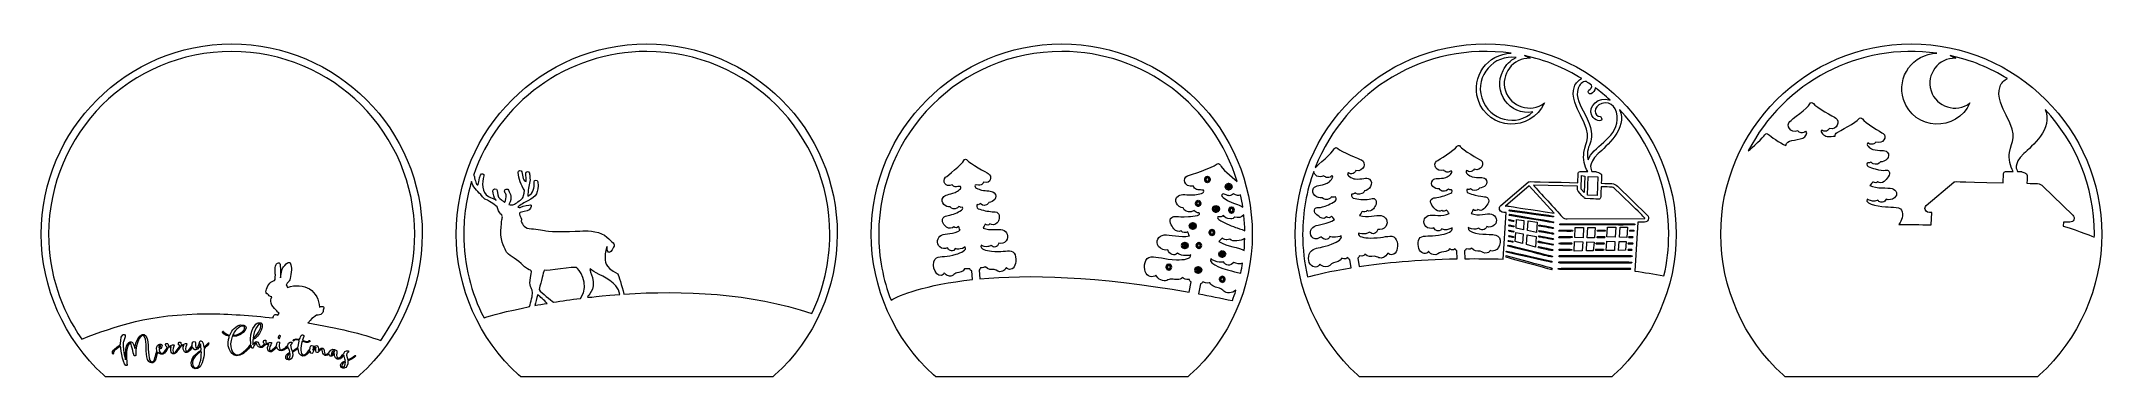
# Model space of a CAD drawing. Header units: inches. Extents: x 88 to 2388, y 25 to 400.
import ezdxf

# ---------------------------------------------------------------- set-up
doc = ezdxf.new("R2010")
doc.units = ezdxf.units.IN
doc.header["$MEASUREMENT"] = 0
doc.layers.add('_U+0421_U+043B_U+043E_U+0439 1', color=7, linetype='Continuous')

msp = doc.modelspace()

# ---------------------------------------------------------------- hatches: boundary and pattern name
at = {"layer": '_U+0421_U+043B_U+043E_U+0439 1', "true_color": 0xffffff}
h = msp.add_hatch(color=7, dxfattribs=at)
h.dxf.hatch_style = 2
edge = h.paths.add_edge_path()
edge.add_spline(control_points=[(1361.3, 171.5), (1361.3, 167.4), (1367.5, 167.4), (1367.5, 171.5), (1367.5, 175.6), (1361.3, 175.6), (1361.3, 171.5)], knot_values=[0, 0, 0, 0, 1, 1, 1, 2, 2, 2, 2], degree=3, periodic=1)
edge = h.paths.add_edge_path()
edge.add_spline(control_points=[(1362.8, 171.5), (1362.8, 173.6), (1366, 173.6), (1366, 171.5), (1366, 169.3), (1362.8, 169.3), (1362.8, 171.5)], knot_values=[0, 0, 0, 0, 1, 1, 1, 2, 2, 2, 2], degree=3, periodic=1)
edge = h.paths.add_edge_path()
edge.add_spline(control_points=[(1399.2, 215.5), (1395.1, 215.5), (1395.1, 209.2), (1399.2, 209.2), (1403.4, 209.2), (1403.4, 215.5), (1399.2, 215.5)], knot_values=[0, 0, 0, 0, 1, 1, 1, 2, 2, 2, 2], degree=3, periodic=1)
edge = h.paths.add_edge_path()
edge.add_spline(control_points=[(1397.6, 212.4), (1397.6, 214.5), (1400.9, 214.5), (1400.9, 212.4), (1400.9, 210.2), (1397.6, 210.2), (1397.6, 212.4)], knot_values=[0, 0, 0, 0, 1, 1, 1, 2, 2, 2, 2], degree=3, periodic=1)
edge = h.paths.add_edge_path()
edge.add_spline(control_points=[(1419.1, 211.1), (1419.1, 207.6), (1413.8, 207.6), (1413.8, 211.1), (1413.8, 214.6), (1419.1, 214.6), (1419.1, 211.1)], knot_values=[0, 0, 0, 0, 1, 1, 1, 2, 2, 2, 2], degree=3, periodic=1)
edge = h.paths.add_edge_path()
edge.add_spline(control_points=[(1416.5, 237.2), (1416.5, 241.3), (1410.2, 241.3), (1410.2, 237.2), (1410.2, 233.1), (1416.5, 233.1), (1416.5, 237.2)], knot_values=[0, 0, 0, 0, 1, 1, 1, 2, 2, 2, 2], degree=3, periodic=1)
edge = h.paths.add_edge_path()
edge.add_spline(control_points=[(1411.7, 237.2), (1411.7, 239.4), (1415, 239.4), (1415, 237.2), (1415, 235.1), (1411.7, 235.1), (1411.7, 237.2)], knot_values=[0, 0, 0, 0, 1, 1, 1, 2, 2, 2, 2], degree=3, periodic=1)
edge = h.paths.add_edge_path()
edge.add_spline(control_points=[(1379.4, 221.2), (1382.9, 221.2), (1382.9, 215.9), (1379.4, 215.9), (1376, 215.9), (1376, 221.2), (1379.4, 221.2)], knot_values=[0, 0, 0, 0, 1, 1, 1, 2, 2, 2, 2], degree=3, periodic=1)
edge = h.paths.add_edge_path()
edge.add_spline(control_points=[(1349.1, 147.4), (1349.1, 143.9), (1343.9, 143.9), (1343.9, 147.4), (1343.9, 150.8), (1349.1, 150.8), (1349.1, 147.4)], knot_values=[0, 0, 0, 0, 1, 1, 1, 2, 2, 2, 2], degree=3, periodic=1)
edge = h.paths.add_edge_path()
edge.add_spline(control_points=[(1370.2, 193.2), (1370.2, 189.1), (1376.4, 189.1), (1376.4, 193.2), (1376.4, 197.3), (1370.2, 197.3), (1370.2, 193.2)], knot_values=[0, 0, 0, 0, 1, 1, 1, 2, 2, 2, 2], degree=3, periodic=1)
edge = h.paths.add_edge_path()
edge.add_spline(control_points=[(1371.7, 193.2), (1371.7, 195.3), (1374.9, 195.3), (1374.9, 193.2), (1374.9, 191), (1371.7, 191), (1371.7, 193.2)], knot_values=[0, 0, 0, 0, 1, 1, 1, 2, 2, 2, 2], degree=3, periodic=1)
edge = h.paths.add_edge_path()
edge.add_spline(control_points=[(1389.6, 242.5), (1386.2, 242.5), (1386.2, 247.8), (1389.6, 247.8), (1393.1, 247.8), (1393.1, 242.5), (1389.6, 242.5)], knot_values=[0, 0, 0, 0, 1, 1, 1, 2, 2, 2, 2], degree=3, periodic=1)
edge = h.paths.add_edge_path()
edge.add_spline(control_points=[(1394.7, 183.3), (1391.2, 183.3), (1391.2, 188.5), (1394.7, 188.5), (1398.2, 188.5), (1398.2, 183.3), (1394.7, 183.3)], knot_values=[0, 0, 0, 0, 1, 1, 1, 2, 2, 2, 2], degree=3, periodic=1)
edge = h.paths.add_edge_path()
edge.add_spline(control_points=[(1406.2, 131), (1402.7, 131), (1402.7, 136.3), (1406.2, 136.3), (1409.7, 136.3), (1409.7, 131), (1406.2, 131)], knot_values=[0, 0, 0, 0, 1, 1, 1, 2, 2, 2, 2], degree=3, periodic=1)
edge = h.paths.add_edge_path()
edge.add_spline(control_points=[(1406.2, 165), (1404.5, 165), (1403.1, 163.6), (1403.1, 161.9), (1403.1, 160.2), (1404.5, 158.8), (1406.2, 158.8), (1410.3, 158.8), (1410.3, 165), (1406.2, 165)], knot_values=[0, 0, 0, 0, 1, 1, 1, 2, 2, 2, 3, 3, 3, 3], degree=3, periodic=1)
edge = h.paths.add_edge_path()
edge.add_spline(control_points=[(1406.2, 160.3), (1405.3, 160.3), (1404.6, 161), (1404.6, 161.9), (1404.6, 162.8), (1405.3, 163.5), (1406.2, 163.5), (1408.4, 163.5), (1408.4, 160.3), (1406.2, 160.3)], knot_values=[0, 0, 0, 0, 1, 1, 1, 2, 2, 2, 3, 3, 3, 3], degree=3, periodic=1)
edge = h.paths.add_edge_path()
edge.add_spline(control_points=[(1382.8, 171.5), (1382.8, 168), (1377.6, 168), (1377.6, 171.5), (1377.6, 174.9), (1382.8, 174.9), (1382.8, 171.5)], knot_values=[0, 0, 0, 0, 1, 1, 1, 2, 2, 2, 2], degree=3, periodic=1)
edge = h.paths.add_edge_path()
edge.add_spline(control_points=[(1376.3, 144), (1376.3, 139.9), (1382.5, 139.9), (1382.5, 144), (1382.5, 148.1), (1376.3, 148.1), (1376.3, 144)], knot_values=[0, 0, 0, 0, 1, 1, 1, 2, 2, 2, 2], degree=3, periodic=1)
edge = h.paths.add_edge_path()
edge.add_spline(control_points=[(1377.8, 144), (1377.8, 146.2), (1381, 146.2), (1381, 144), (1381, 141.9), (1377.8, 141.9), (1377.8, 144)], knot_values=[0, 0, 0, 0, 1, 1, 1, 2, 2, 2, 2], degree=3, periodic=1)

# ---------------------------------------------------------------- linework, layer by layer
at = {"layer": '_U+0421_U+043B_U+043E_U+0439 1', "color": 1, "lineweight": 9, "true_color": 0xff0000}
for points in [[(1806.7, 234.3), (1807.1, 249.6), (1810.7, 248.9), (1810, 230.8), (1806.7, 234.3)], [(1814.7, 248.5), (1825.4, 248.1), (1824.6, 227.4), (1813.9, 227.8), (1814.7, 248.5)], [(1741.9, 184.4), (1741.2, 173.6), (1733.1, 175.9), (1733.8, 186.1), (1741.9, 184.4)], [(1734.1, 190.8), (1734.7, 200.4), (1742.9, 199.5), (1742.2, 189.1), (1734.1, 190.8)], [(1746.8, 188.2), (1747.5, 198.9), (1757.6, 197.7), (1756.8, 186.1), (1746.8, 188.2)], [(1799.6, 180.4), (1800.1, 191.4), (1809.5, 191.4), (1808.8, 180.2), (1799.6, 180.4)], [(1813.4, 180.1), (1814.2, 191.4), (1822.5, 191.4), (1821.5, 179.9), (1813.4, 180.1)], [(1835.5, 181), (1836.1, 192), (1845.5, 192), (1844.7, 180.8), (1835.5, 181)], [(1849.4, 180.7), (1850.1, 192), (1858.5, 192), (1857.5, 180.5), (1849.4, 180.7)], [(1756.6, 181.4), (1755.8, 169.6), (1745.8, 172.4), (1746.5, 183.5), (1756.6, 181.4)], [(1808.5, 175.6), (1807.8, 165.4), (1798.8, 165.3), (1799.3, 175.8), (1808.5, 175.6)], [(1821.1, 175.3), (1820.2, 165.6), (1812.5, 165.5), (1813.1, 175.5), (1821.1, 175.3)], [(1844.4, 176.1), (1843.8, 166), (1834.7, 165.9), (1835.3, 176.3), (1844.4, 176.1)], [(1857.1, 175.8), (1856.2, 166.1), (1848.4, 166), (1849.1, 176), (1857.1, 175.8)]]:
    msp.add_lwpolyline(points, dxfattribs=at)
for points, knots in [([(300.9, 396.7), (183.7, 396.7), (88.3, 301.3), (88.3, 184.1), (88.3, 124.4), (113.6, 67), (157.8, 26.8), (157.8, 26.8), (160.2, 24.7), (160.2, 24.7), (160.2, 24.7), (441.5, 24.7), (441.5, 24.7), (441.5, 24.7), (443.9, 26.8), (443.9, 26.8), (488.1, 67), (513.5, 124.4), (513.5, 184.1), (513.5, 301.3), (418.1, 396.7), (300.9, 396.7)], [0, 0, 0, 0, 1, 1, 1, 2, 2, 2, 3, 3, 3, 4, 4, 4, 5, 5, 5, 6, 6, 6, 7, 7, 7, 7]), ([(764, 396.7), (646.8, 396.7), (551.4, 301.3), (551.4, 184.1), (551.4, 124.4), (576.8, 67), (621, 26.8), (621, 26.8), (623.4, 24.7), (623.4, 24.7), (623.4, 24.7), (904.7, 24.7), (904.7, 24.7), (904.7, 24.7), (907.1, 26.8), (907.1, 26.8), (951.3, 67), (976.6, 124.4), (976.6, 184.1), (976.6, 301.3), (881.2, 396.7), (764, 396.7)], [0, 0, 0, 0, 1, 1, 1, 2, 2, 2, 3, 3, 3, 4, 4, 4, 5, 5, 5, 6, 6, 6, 7, 7, 7, 7]), ([(1227.1, 396.7), (1109.9, 396.7), (1014.5, 301.3), (1014.5, 184.1), (1014.5, 124.4), (1039.9, 67), (1084.1, 26.8), (1084.1, 26.8), (1086.5, 24.7), (1086.5, 24.7), (1086.5, 24.7), (1367.8, 24.7), (1367.8, 24.7), (1367.8, 24.7), (1370.2, 26.8), (1370.2, 26.8), (1414.4, 67), (1439.7, 124.4), (1439.7, 184.1), (1439.7, 301.3), (1344.3, 396.7), (1227.1, 396.7)], [0, 0, 0, 0, 1, 1, 1, 2, 2, 2, 3, 3, 3, 4, 4, 4, 5, 5, 5, 6, 6, 6, 7, 7, 7, 7]), ([(1700.2, 396.7), (1583, 396.7), (1487.6, 301.3), (1487.6, 184.1), (1487.6, 124.4), (1512.9, 67), (1557.1, 26.8), (1557.1, 26.8), (1559.5, 24.7), (1559.5, 24.7), (1559.5, 24.7), (1564, 24.7), (1564, 24.7), (1564, 24.7), (1836.6, 24.7), (1836.6, 24.7), (1836.6, 24.7), (1840.8, 24.7), (1840.8, 24.7), (1840.8, 24.7), (1843.2, 26.8), (1843.2, 26.8), (1887.4, 67), (1912.8, 124.4), (1912.8, 184.1), (1912.8, 301.3), (1817.4, 396.7), (1700.2, 396.7)], [0, 0, 0, 0, 1, 1, 1, 2, 2, 2, 3, 3, 3, 4, 4, 4, 5, 5, 5, 6, 6, 6, 7, 7, 7, 8, 8, 8, 9, 9, 9, 9]), ([(1728.7, 386.3), (1702.1, 385.9), (1683.5, 359.9), (1691.6, 334.6), (1702.7, 299.8), (1751.1, 297.5), (1765.7, 330.8), (1750.4, 319.1), (1728.1, 326.1), (1722.2, 344.4), (1716.4, 362.8), (1730.6, 381.4), (1749.8, 380.7), (1747.8, 381.9), (1745.6, 382.9), (1743.4, 383.7), (1766.5, 378.8), (1788.1, 369.9), (1807.5, 357.9), (1803.8, 356.4), (1800.7, 353.2), (1799.2, 349.1), (1795, 337.9), (1802.1, 324.8), (1806.1, 317), (1819.6, 291.2), (1812, 289.2), (1809.8, 275.5), (1808.7, 268.5), (1810.4, 259.9), (1814, 254), (1805.7, 254), (1803.2, 254.7), (1803.2, 252), (1803.2, 252), (1802.9, 241.6), (1802.9, 241.6), (1747, 242.9), (1748.5, 243.2), (1747.5, 242.3), (1747.5, 242.3), (1716.9, 216), (1716.9, 216), (1715.6, 214.9), (1715.1, 213.1), (1715.7, 211.5), (1716.7, 208.6), (1719.4, 208.4), (1723.1, 208.4), (1723.1, 208.4), (1719.8, 156.2), (1719.8, 156.2), (1704.7, 156.7), (1690.4, 156.8), (1676.8, 156.7), (1676.8, 156.7), (1676.6, 165.6), (1676.6, 165.6), (1677.5, 165.9), (1678.3, 166.7), (1678.3, 167.9), (1682.2, 166.2), (1684.4, 168.2), (1684.5, 168.5), (1687, 164.9), (1690.6, 165.5), (1694, 165.1), (1697.2, 164.8), (1697.3, 161.7), (1701.9, 163.2), (1704.1, 163.8), (1704.6, 164.7), (1705.2, 166), (1705.9, 164.8), (1708.9, 165.3), (1710.4, 165.8), (1717.2, 168.2), (1719.1, 181.3), (1711.4, 183), (1708.7, 183.6), (1707.5, 183.7), (1703.9, 183.8), (1697.1, 184), (1678.5, 185.2), (1680.8, 191.6), (1681.6, 190.4), (1687.1, 189.5), (1688.7, 189.7), (1689, 189.7), (1691.6, 190.3), (1692.5, 191), (1694.9, 187.5), (1699.5, 188.2), (1701.4, 192.6), (1704.3, 191.5), (1707.8, 192.1), (1710.1, 194.5), (1714.1, 198.7), (1711.8, 204.8), (1706.8, 206.4), (1702, 207.9), (1691.7, 203.7), (1684, 207.3), (1684.7, 208.1), (1686.2, 211.5), (1686.2, 211.5), (1688.5, 209.9), (1690.3, 210.3), (1691.5, 211.7), (1693.6, 210.3), (1695.9, 210.2), (1698.2, 212.5), (1700.4, 214.9), (1705.7, 220.8), (1702.7, 224.4), (1700.8, 226.8), (1698.8, 225.1), (1688.3, 227.8), (1685.7, 228.4), (1683.1, 229.3), (1680.6, 230.2), (1678.6, 231), (1678.8, 234.6), (1679.7, 234.3), (1681.1, 233.8), (1682.2, 234.2), (1683.1, 235), (1683.9, 234.5), (1684.7, 233.7), (1685.6, 233.4), (1688.6, 232.4), (1691.9, 233.3), (1693.2, 235.7), (1698.2, 235.4), (1704.7, 240.9), (1700, 245.9), (1697.3, 248.8), (1692.3, 246.5), (1685.1, 248.3), (1681.7, 249.2), (1676.5, 253.2), (1678.9, 255.3), (1679.2, 255.6), (1680.5, 254.3), (1681.1, 254.1), (1682.1, 253.8), (1683.1, 253.9), (1684, 254.1), (1685.7, 254.5), (1686.4, 255.5), (1687.2, 256.6), (1695.6, 254), (1699.5, 263.6), (1694.7, 266.7), (1693, 267.8), (1674.1, 278.4), (1671.7, 282.2), (1670.8, 283.8), (1668.7, 283.7), (1667.9, 282.1), (1665.7, 278.2), (1647.1, 266.8), (1645.4, 265.6), (1640.8, 262.3), (1645.2, 252.9), (1653.4, 255.8), (1654.2, 254.8), (1655, 253.8), (1656.7, 253.5), (1657.7, 253.3), (1658.6, 253.3), (1659.6, 253.6), (1660.2, 253.8), (1661.4, 255.2), (1661.8, 254.9), (1664.2, 252.9), (1659, 248.6), (1655.7, 247.5), (1648.6, 245.3), (1643.6, 247.5), (1641.1, 244.5), (1636.6, 239.3), (1643.5, 234), (1648.5, 234.6), (1649.2, 233.4), (1650.4, 232.7), (1651.6, 232.3), (1655.5, 231.3), (1657.6, 233.6), (1658.6, 234.4), (1659.6, 233.6), (1660.6, 233.2), (1662.1, 233.8), (1662.9, 234.1), (1663.1, 230.7), (1661.2, 229.8), (1656.7, 227.8), (1651.3, 226.1), (1645.6, 225), (1643.6, 224.6), (1640.8, 224.9), (1639.4, 223), (1636.6, 219.2), (1642.1, 213.5), (1644.5, 211.3), (1646.8, 209.1), (1649.1, 209.3), (1651.1, 210.7), (1652.7, 209.1), (1654.7, 209.4), (1656.5, 210.9), (1656.4, 210.8), (1658.9, 207.9), (1659.6, 207.1), (1652, 203.1), (1640.9, 206.6), (1636.1, 204.8), (1631.2, 203), (1629.2, 196.7), (1633.4, 192.7), (1635.8, 190.5), (1639.3, 190), (1642.2, 191.2), (1644.1, 187.1), (1648, 187), (1650, 188.6), (1650.6, 189.1), (1650.7, 189.5), (1651.1, 190), (1652, 189.4), (1654.6, 189), (1655, 188.9), (1656.5, 188.8), (1662, 190), (1662.7, 191.2), (1664.4, 187.2), (1657.4, 185), (1651.4, 183.7), (1641, 181.5), (1633.8, 182.9), (1628.9, 181.3), (1623.3, 179.5), (1624.1, 170.6), (1626.4, 166.2), (1629, 161.4), (1634.6, 161.3), (1636.4, 165), (1637.8, 163.2), (1639.4, 161.8), (1641.5, 161.3), (1646.2, 160), (1647.7, 163.7), (1650.8, 164.1), (1654.1, 164.7), (1657.8, 164.2), (1660.1, 168), (1660.2, 167.7), (1663.4, 165.2), (1666.3, 167.6), (1666.4, 166.4), (1667.2, 165.7), (1668.1, 165.4), (1668.1, 165.4), (1668.3, 156.6), (1668.3, 156.6), (1623.2, 155.8), (1586.6, 152.1), (1558.9, 148), (1558.9, 148), (1557.4, 157.3), (1557.4, 157.3), (1558.3, 157.7), (1559, 158.7), (1558.9, 160), (1564.2, 158.7), (1565.3, 161.2), (1565.4, 161.6), (1568.5, 158.1), (1572.3, 159.3), (1575.9, 159.4), (1577.8, 159.4), (1579.2, 158.4), (1581, 157.8), (1584.2, 156.7), (1588.2, 158), (1590.8, 163), (1593.4, 159.7), (1599.3, 160.6), (1601.1, 166.3), (1602.7, 171.4), (1601.7, 180.9), (1595.5, 181.7), (1590.1, 182.4), (1582.8, 179.6), (1571.4, 179.8), (1564.9, 179.9), (1557.1, 180.9), (1558.1, 185.4), (1559.1, 184.3), (1565, 184.2), (1566.6, 184.6), (1567, 184.7), (1569.7, 185.7), (1570.6, 186.5), (1573.7, 183), (1578.4, 184.7), (1579.7, 189.5), (1582.9, 188.7), (1586.5, 189.9), (1588.6, 192.8), (1592.2, 197.8), (1588.8, 204), (1583.4, 204.9), (1578, 205.8), (1568.3, 202.3), (1559.4, 205), (1560, 206), (1562.4, 209.6), (1562.3, 209.6), (1564.5, 208.5), (1566.7, 208.5), (1568, 210.6), (1570.3, 209.4), (1572.8, 209.7), (1574.8, 212.4), (1576.9, 215.3), (1580.1, 220), (1576.4, 223.4), (1574.1, 225.6), (1572.4, 221.7), (1560.8, 223), (1558, 223.3), (1555.1, 223.8), (1552.3, 224.5), (1550.1, 225), (1549.8, 229.2), (1550.8, 229), (1552.4, 228.6), (1553.5, 229.2), (1554.3, 230.3), (1555.3, 229.7), (1558.1, 227.6), (1562, 229.5), (1563.3, 230.1), (1564.4, 231.1), (1564.9, 232.5), (1570.2, 232.8), (1576.1, 241.1), (1570.4, 245.7), (1567.1, 248.3), (1562.4, 244.9), (1554.5, 245.8), (1550.8, 246.3), (1544.4, 250), (1546.6, 252.5), (1546.9, 252.9), (1548.5, 251.7), (1549.2, 251.6), (1550.3, 251.5), (1551.3, 251.6), (1552.3, 252), (1553.9, 252.7), (1554.6, 253.8), (1555.3, 255.1), (1564.5, 253.6), (1567.2, 264.4), (1561.7, 267), (1559.8, 267.9), (1538.2, 276.3), (1535.1, 279.9), (1533.9, 281.4), (1531.7, 281.1), (1531, 279.3), (1529.4, 275), (1512.6, 261.1), (1510, 258.7), (1543.7, 344.4), (1632.4, 399.8), (1728.7, 386.3)], [0, 0, 0, 0, 1, 1, 1, 2, 2, 2, 3, 3, 3, 4, 4, 4, 5, 5, 5, 6, 6, 6, 7, 7, 7, 8, 8, 8, 9, 9, 9, 10, 10, 10, 11, 11, 11, 12, 12, 12, 13, 13, 13, 14, 14, 14, 15, 15, 15, 16, 16, 16, 17, 17, 17, 18, 18, 18, 19, 19, 19, 20, 20, 20, 21, 21, 21, 22, 22, 22, 23, 23, 23, 24, 24, 24, 25, 25, 25, 26, 26, 26, 27, 27, 27, 28, 28, 28, 29, 29, 29, 30, 30, 30, 31, 31, 31, 32, 32, 32, 33, 33, 33, 34, 34, 34, 35, 35, 35, 36, 36, 36, 37, 37, 37, 38, 38, 38, 39, 39, 39, 40, 40, 40, 41, 41, 41, 42, 42, 42, 43, 43, 43, 44, 44, 44, 45, 45, 45, 46, 46, 46, 47, 47, 47, 48, 48, 48, 49, 49, 49, 50, 50, 50, 51, 51, 51, 52, 52, 52, 53, 53, 53, 54, 54, 54, 55, 55, 55, 56, 56, 56, 57, 57, 57, 58, 58, 58, 59, 59, 59, 60, 60, 60, 61, 61, 61, 62, 62, 62, 63, 63, 63, 64, 64, 64, 65, 65, 65, 66, 66, 66, 67, 67, 67, 68, 68, 68, 69, 69, 69, 70, 70, 70, 71, 71, 71, 72, 72, 72, 73, 73, 73, 74, 74, 74, 75, 75, 75, 76, 76, 76, 77, 77, 77, 78, 78, 78, 79, 79, 79, 80, 80, 80, 81, 81, 81, 82, 82, 82, 83, 83, 83, 84, 84, 84, 85, 85, 85, 86, 86, 86, 87, 87, 87, 88, 88, 88, 89, 89, 89, 90, 90, 90, 91, 91, 91, 92, 92, 92, 93, 93, 93, 94, 94, 94, 95, 95, 95, 96, 96, 96, 97, 97, 97, 98, 98, 98, 99, 99, 99, 100, 100, 100, 101, 101, 101, 102, 102, 102, 103, 103, 103, 104, 104, 104, 105, 105, 105, 106, 106, 106, 107, 107, 107, 108, 108, 108, 109, 109, 109, 110, 110, 110, 111, 111, 111, 112, 112, 112, 113, 113, 113, 114, 114, 114, 115, 115, 115, 116, 116, 116, 117, 117, 117, 118, 118, 118, 119, 119, 119, 120, 120, 120, 121, 121, 121, 122, 122, 122, 123, 123, 123, 124, 124, 124, 125, 125, 125, 126, 126, 126, 126]), ([(2175.1, 396.7), (2057.9, 396.7), (1962.5, 301.3), (1962.5, 184.1), (1962.5, 124.4), (1987.9, 67), (2032, 26.8), (2032, 26.8), (2034.4, 24.7), (2034.4, 24.7), (2034.4, 24.7), (2315.8, 24.7), (2315.8, 24.7), (2315.8, 24.7), (2318.1, 26.8), (2318.1, 26.8), (2362.3, 67), (2387.7, 124.4), (2387.7, 184.1), (2387.7, 301.3), (2292.3, 396.7), (2175.1, 396.7)], [0, 0, 0, 0, 1, 1, 1, 2, 2, 2, 3, 3, 3, 4, 4, 4, 5, 5, 5, 6, 6, 6, 7, 7, 7, 7]), ([(2011.8, 295.3), (2010, 292.2), (1997.6, 280.9), (1993.2, 277.1), (2032.7, 354.3), (2116.7, 398.5), (2203.7, 386.3), (2177, 386), (2158.4, 359.9), (2166.5, 334.6), (2177.6, 299.8), (2226, 297.5), (2240.6, 330.8), (2225.3, 319.1), (2203, 326), (2197.1, 344.4), (2191.3, 362.8), (2205.5, 381.4), (2224.7, 380.7), (2222.7, 381.9), (2220.6, 382.9), (2218.4, 383.7), (2241.4, 378.8), (2263, 369.9), (2282.4, 357.9), (2278.7, 356.4), (2275.6, 353.2), (2274.1, 349.1), (2269.9, 337.9), (2277, 324.8), (2281, 317), (2294.5, 291.2), (2286.9, 289.2), (2284.7, 275.5), (2283.6, 268.5), (2285.3, 259.9), (2288.9, 254), (2280.6, 254), (2278.1, 254.7), (2278.1, 252), (2278.1, 252), (2277.8, 241.6), (2277.8, 241.6), (2221.9, 242.8), (2223.4, 243.2), (2222.4, 242.3), (2222.4, 242.3), (2191.8, 216), (2191.8, 216), (2190.5, 214.9), (2190, 213.1), (2190.6, 211.5), (2191.6, 208.6), (2194.3, 208.4), (2198, 208.4), (2198, 208.4), (2197.1, 194.4), (2197.1, 194.4), (2184.7, 194.8), (2172.8, 195), (2161.3, 195), (2162.3, 196.5), (2163.1, 197.8), (2163.5, 198.6), (2166, 202.9), (2166.8, 211.7), (2161, 213.5), (2157.4, 214.6), (2153.1, 214.3), (2149.4, 214.5), (2142.5, 215), (2122.9, 216.9), (2125.7, 223.2), (2126.5, 222), (2132.2, 220.9), (2133.8, 221), (2134.1, 221), (2136.9, 221.5), (2137.9, 222.1), (2137.9, 222.1), (2137.9, 222.1), (2137.9, 222.1), (2138.2, 221.5), (2138.5, 221.1), (2139, 220.7), (2140.2, 219.8), (2141.7, 219.6), (2143.1, 219.9), (2145.1, 220.3), (2146.3, 221.6), (2147.1, 223.3), (2150.1, 222), (2153.8, 222.5), (2156.3, 224.7), (2160.7, 228.7), (2158.7, 233.3), (2153.6, 235), (2148.7, 236.7), (2136.7, 234.5), (2128.8, 238.4), (2129.6, 239.2), (2132.1, 242.4), (2132.4, 242.4), (2132.3, 242.5), (2132.3, 242.6), (2132.2, 242.6), (2134.5, 240.9), (2136.5, 241.2), (2137.8, 242.5), (2139.9, 241.1), (2142.3, 240.9), (2144.7, 243), (2147.2, 245.3), (2153, 250.9), (2150.1, 254.6), (2148.2, 256.9), (2145.7, 253.8), (2134.9, 257), (2132.2, 257.7), (2129.5, 258.7), (2127, 259.8), (2125, 260.6), (2125.6, 264.3), (2126.5, 264), (2127.9, 263.4), (2129.1, 263.8), (2130.1, 264.5), (2130.9, 263.9), (2131.6, 263.2), (2132.6, 262.8), (2135.7, 261.7), (2139.2, 262.5), (2140.6, 264.8), (2145.8, 264.2), (2152.9, 270.7), (2148.3, 275.8), (2145.6, 278.8), (2139.7, 276.7), (2132.2, 278.8), (2128.8, 279.8), (2124.1, 284.1), (2126.7, 286.1), (2127, 286.3), (2128.3, 285), (2129, 284.8), (2130, 284.5), (2131, 284.4), (2132, 284.6), (2133.7, 285), (2134.5, 285.9), (2135.5, 287), (2144, 284), (2148.5, 293.3), (2143.7, 296.6), (2142, 297.8), (2122.8, 309), (2120.5, 312.9), (2119.6, 314.4), (2117.5, 314.5), (2116.5, 313), (2114, 309.2), (2094.1, 298.8), (2092.3, 297.7), (2090.7, 296.7), (2090.1, 295.1), (2090.2, 293.5), (2087.7, 293.8), (2083.7, 292.7), (2081.2, 293.2), (2077.7, 294), (2072.8, 298), (2075.1, 300.4), (2075.4, 300.7), (2076.8, 299.4), (2077.5, 299.2), (2078.6, 299), (2079.6, 299), (2080.5, 299.3), (2082.2, 299.9), (2082.9, 301), (2083.7, 302.3), (2092.6, 299.8), (2096, 310.7), (2090.8, 313.9), (2089, 315.1), (2068.6, 325.9), (2065.8, 330), (2064.7, 331.7), (2062.7, 331.5), (2061.8, 329.7), (2059.8, 325.3), (2041.2, 311.6), (2039.6, 310.2), (2035, 306.3), (2040.1, 296), (2048.5, 299.7), (2049.5, 298.6), (2050.3, 297.6), (2052.1, 297.3), (2053.1, 297.1), (2054.1, 297.2), (2055.1, 297.6), (2055.8, 297.8), (2057, 299.4), (2057.3, 299.1), (2060, 297.1), (2057.4, 292.9), (2054, 291.5), (2046.1, 288.5), (2035.5, 289.9), (2035.2, 283.1), (2028.5, 286.1), (2017.5, 293.6), (2015.8, 295.6), (2014.7, 297), (2012.6, 296.8), (2011.8, 295.3)], [0, 0, 0, 0, 1, 1, 1, 2, 2, 2, 3, 3, 3, 4, 4, 4, 5, 5, 5, 6, 6, 6, 7, 7, 7, 8, 8, 8, 9, 9, 9, 10, 10, 10, 11, 11, 11, 12, 12, 12, 13, 13, 13, 14, 14, 14, 15, 15, 15, 16, 16, 16, 17, 17, 17, 18, 18, 18, 19, 19, 19, 20, 20, 20, 21, 21, 21, 22, 22, 22, 23, 23, 23, 24, 24, 24, 25, 25, 25, 26, 26, 26, 27, 27, 27, 28, 28, 28, 29, 29, 29, 30, 30, 30, 31, 31, 31, 32, 32, 32, 33, 33, 33, 34, 34, 34, 35, 35, 35, 36, 36, 36, 37, 37, 37, 38, 38, 38, 39, 39, 39, 40, 40, 40, 41, 41, 41, 42, 42, 42, 43, 43, 43, 44, 44, 44, 45, 45, 45, 46, 46, 46, 47, 47, 47, 48, 48, 48, 49, 49, 49, 50, 50, 50, 51, 51, 51, 52, 52, 52, 53, 53, 53, 54, 54, 54, 55, 55, 55, 56, 56, 56, 57, 57, 57, 58, 58, 58, 59, 59, 59, 60, 60, 60, 61, 61, 61, 62, 62, 62, 63, 63, 63, 64, 64, 64, 65, 65, 65, 66, 66, 66, 67, 67, 67, 68, 68, 68, 69, 69, 69, 70, 70, 70, 71, 71, 71, 72, 72, 72, 72]), ([(385.8, 85.1), (386, 85.2), (386.3, 85.3), (386.5, 85.5), (387.2, 86.1), (386.9, 86.2), (388.3, 87.8), (391.1, 91), (393.7, 91.5), (395.6, 93.7), (397.8, 93.4), (399.9, 93.9), (401.5, 95.4), (402.2, 96), (402.9, 96.7), (403, 97.7), (403, 98.2), (403, 98.6), (402.9, 99), (403.6, 100.6), (403.6, 102.2), (403.4, 102.8), (403.4, 102.8), (403.4, 102.9), (403.3, 102.9), (403.1, 103.6), (402.3, 103.4), (401.7, 103.4), (400.8, 103.3), (399.9, 103.1), (399, 102.7), (399, 102.7), (398.9, 102.7), (398.9, 102.6), (398.3, 110.9), (394.7, 118.5), (387.6, 122.9), (381.7, 126.5), (371.5, 128), (363.3, 124.4), (362.9, 125.5), (362.5, 126.2), (362.1, 126.7), (362, 126.8), (361.9, 127), (361.8, 127.3), (362, 128), (362.3, 128.8), (363.9, 130.5), (364.3, 130.9), (364.7, 131.4), (365.1, 131.9), (366.5, 133.9), (368.1, 143.9), (367.3, 148.1), (366.5, 152.9), (365.1, 154.5), (360, 149.2), (356.4, 145.3), (356.7, 142), (355.2, 135.4), (355.8, 144.5), (355.1, 144.2), (355, 148.4), (355.1, 149.4), (354.9, 151.2), (354, 151.9), (354, 151.9), (354, 151.9), (353.9, 151.9), (352.8, 152.6), (351.2, 151.1), (351, 150.9), (350.2, 150.1), (349.7, 148.8), (349.4, 146.8), (349, 144.7), (349.6, 138.8), (349.6, 138.8), (349.1, 134.1), (349.6, 134.1), (348.8, 132.5), (345, 131.4), (341.2, 128.1), (339.7, 122.8), (339.5, 122), (339.1, 120), (339.1, 119.6), (339.1, 119.1), (339.3, 118.7), (339.4, 118.4), (339.8, 117.7), (340.1, 117.2), (340.9, 117.5), (341.9, 115.7), (343.5, 114.5), (345.7, 113.9), (344.6, 111.7), (344.3, 109.5), (344.8, 107.4), (344.8, 107.3), (344.7, 107.2), (344.8, 107.1), (345.6, 104), (347.9, 101.4), (350.5, 99.3), (351.3, 98), (352.3, 96.8), (353.7, 95.8), (353.2, 95.2), (352.8, 94.4), (352.3, 93.5), (351.2, 94.3), (349.5, 94.6), (348.5, 94), (347.4, 93.4), (346.9, 91.4), (347.3, 90.5), (322.7, 93.3), (297.6, 95.1), (274.2, 95.1), (208.3, 95.1), (171.4, 81.2), (133.6, 66.9), (110.3, 100.1), (96.6, 140.5), (96.6, 184.1), (96.6, 296.9), (188.1, 388.3), (300.9, 388.3), (413.7, 388.3), (505.1, 296.9), (505.1, 184.1), (505.1, 139.8), (491, 98.8), (467.1, 65.3), (447.3, 72.6), (418.2, 79.6), (385.8, 85.1)], [0, 0, 0, 0, 1, 1, 1, 2, 2, 2, 3, 3, 3, 4, 4, 4, 5, 5, 5, 6, 6, 6, 7, 7, 7, 8, 8, 8, 9, 9, 9, 10, 10, 10, 11, 11, 11, 12, 12, 12, 13, 13, 13, 14, 14, 14, 15, 15, 15, 16, 16, 16, 17, 17, 17, 18, 18, 18, 19, 19, 19, 20, 20, 20, 21, 21, 21, 22, 22, 22, 23, 23, 23, 24, 24, 24, 25, 25, 25, 26, 26, 26, 27, 27, 27, 28, 28, 28, 29, 29, 29, 30, 30, 30, 31, 31, 31, 32, 32, 32, 33, 33, 33, 34, 34, 34, 35, 35, 35, 36, 36, 36, 37, 37, 37, 38, 38, 38, 39, 39, 39, 40, 40, 40, 41, 41, 41, 42, 42, 42, 43, 43, 43, 44, 44, 44, 45, 45, 45, 46, 46, 46, 46]), ([(738.5, 117.1), (736, 126.7), (733, 137.9), (731.7, 139.8), (715.7, 147.8), (717.7, 154.6), (717.5, 158.6), (717.4, 162.6), (719.2, 170.4), (719.7, 170.2), (720.3, 169.9), (718.9, 165.2), (721.8, 163.7), (722.8, 163.2), (724.8, 165.4), (727, 169.4), (729.1, 173.4), (725.8, 174.7), (719.6, 180.9), (713.4, 187.1), (699.1, 188.2), (692.7, 187.7), (686.3, 187.2), (655.7, 186.6), (651.5, 187.8), (647.2, 189), (639.2, 189.8), (632.8, 190.4), (626.3, 191), (624.4, 197.5), (624, 198.3), (623.6, 199.1), (625.3, 199.6), (623.5, 202.7), (621.7, 205.7), (621.7, 207.9), (622.6, 208.5), (623.6, 209), (630.5, 209.3), (632.9, 211.4), (635.3, 213.5), (635.9, 217.3), (634.3, 216.9), (632.7, 216.6), (626.2, 216), (623.6, 214.3), (622.4, 213.5), (620.7, 214), (620.1, 214.4), (623, 217), (627.7, 219.4), (631.3, 221.3), (641.1, 226.7), (643.1, 229.7), (642.6, 242.7), (642.5, 245.3), (638.2, 245), (638.3, 242.4), (638.6, 235.4), (638, 230.5), (631.4, 226.5), (631.5, 229.5), (631.4, 227.8), (631.5, 230.6), (631.8, 237.8), (634.1, 241.6), (633.7, 246.6), (633.8, 249.1), (633.3, 251.1), (633, 252.2), (632.4, 254.7), (629.1, 254.6), (629, 252.1), (629, 248.9), (629.7, 246.2), (629.3, 243.1), (628.3, 242.7), (626.9, 244.4), (626.1, 246.4), (625.4, 248.9), (624.9, 251.4), (624.7, 253.7), (624.4, 256.2), (620.3, 255.6), (620.6, 253), (621.4, 246.3), (623.5, 238.7), (627.5, 233.1), (626.8, 223.3), (624.4, 223.4), (620.3, 220.1), (618.3, 218.7), (616.5, 217.6), (615.8, 217.3), (614.7, 216.7), (611.8, 216.7), (610, 217.1), (615, 226.5), (611.2, 228), (609.9, 233.3), (609.3, 235.8), (604.7, 234.4), (605.3, 232), (605.7, 230.5), (606.5, 229.3), (607.2, 228.1), (607.2, 225.1), (606.8, 221.9), (605.6, 220), (605.3, 220), (605.1, 220.1), (604.8, 220.1), (603.9, 220.8), (603, 221.8), (602.1, 222.4), (598.7, 224.9), (597.8, 224.9), (597.2, 232.9), (597, 235.4), (592.2, 235.2), (592.4, 232.6), (592.7, 228.8), (593.1, 224.9), (595.8, 222.2), (595.7, 222.2), (595.6, 222.3), (595.5, 222.3), (592.6, 224.3), (590.3, 224.7), (587.5, 226.2), (579.6, 230.6), (579.8, 241.8), (582.3, 249.3), (583.1, 251.8), (579.2, 252.6), (578.4, 250.2), (576.6, 244.8), (577.7, 244.7), (575.8, 239.8), (574.6, 236.8), (573.1, 243), (571.8, 246.9), (571.7, 248.1), (572, 249.4), (570.6, 249.8), (598, 330.4), (674.2, 388.3), (764, 388.3), (876.8, 388.3), (968.3, 296.9), (968.3, 184.1), (968.3, 152.3), (961, 122.2), (948.1, 95.4), (880.3, 118.4), (804, 121.5), (738.5, 117.1)], [0, 0, 0, 0, 1, 1, 1, 2, 2, 2, 3, 3, 3, 4, 4, 4, 5, 5, 5, 6, 6, 6, 7, 7, 7, 8, 8, 8, 9, 9, 9, 10, 10, 10, 11, 11, 11, 12, 12, 12, 13, 13, 13, 14, 14, 14, 15, 15, 15, 16, 16, 16, 17, 17, 17, 18, 18, 18, 19, 19, 19, 20, 20, 20, 21, 21, 21, 22, 22, 22, 23, 23, 23, 24, 24, 24, 25, 25, 25, 26, 26, 26, 27, 27, 27, 28, 28, 28, 29, 29, 29, 30, 30, 30, 31, 31, 31, 32, 32, 32, 33, 33, 33, 34, 34, 34, 35, 35, 35, 36, 36, 36, 37, 37, 37, 38, 38, 38, 39, 39, 39, 40, 40, 40, 41, 41, 41, 42, 42, 42, 43, 43, 43, 44, 44, 44, 45, 45, 45, 46, 46, 46, 47, 47, 47, 48, 48, 48, 49, 49, 49, 50, 50, 50, 51, 51, 51, 52, 52, 52, 52]), ([(1227.1, 388.3), (1319.5, 388.3), (1397.6, 327), (1422.8, 242.8), (1415.9, 248.6), (1405.5, 257.8), (1404.1, 261.2), (1403.3, 263.2), (1400.8, 263.6), (1399.3, 262.1), (1395.7, 258.3), (1370, 250.2), (1367.6, 249.3), (1361.2, 246.8), (1363.2, 236.5), (1374, 237.7), (1374.8, 236.2), (1375.6, 235), (1377.5, 234.2), (1378.7, 233.7), (1379.9, 233.5), (1381.1, 233.6), (1382, 233.6), (1384.9, 233.4), (1385.2, 233.1), (1387.8, 230.2), (1379.9, 228.5), (1375.5, 228.2), (1366.2, 227.6), (1361.1, 229.5), (1357.2, 226.8), (1350.4, 222.1), (1356.3, 214.1), (1362.5, 213.4), (1363.6, 210.4), (1367.7, 208.7), (1371.5, 209.2), (1372.8, 209.4), (1373.8, 210), (1374.9, 210.5), (1375.9, 209.4), (1378.2, 207.5), (1380.1, 207.8), (1381.2, 207.9), (1381, 205.4), (1378.5, 204.9), (1375.2, 204.3), (1371.8, 203.9), (1368.4, 203.7), (1354.8, 202.9), (1352.6, 205.2), (1349.9, 202.9), (1345.5, 199.4), (1349.8, 193.2), (1352.2, 190.1), (1354.6, 187), (1357.5, 186.6), (1360.3, 187.7), (1361.8, 185.5), (1365.3, 185.5), (1367.8, 186.7), (1367.8, 186.7), (1368.9, 183.4), (1369.6, 182.3), (1359.2, 179.8), (1347.8, 184.1), (1341.4, 183.3), (1335, 182.6), (1331, 176), (1335.2, 170.5), (1337.6, 167.3), (1341.8, 165.8), (1345.6, 166.5), (1347.1, 161.2), (1352.7, 159.3), (1356.3, 162.8), (1357.4, 161.9), (1360.5, 160.7), (1360.9, 160.6), (1362.8, 160), (1369.8, 159.9), (1371, 161.1), (1372.1, 156.1), (1363, 155.5), (1355.2, 155.6), (1341.7, 155.9), (1333.3, 159.3), (1326.9, 158.8), (1319.6, 158.2), (1318.4, 148), (1320.2, 142.4), (1322.2, 136.3), (1329, 134.8), (1332.2, 138.4), (1333.4, 136.1), (1335.1, 134.1), (1337.6, 132.9), (1343.1, 130.3), (1345.7, 134), (1349.7, 133.8), (1354, 133.5), (1358.4, 132.1), (1362.1, 135.6), (1363.6, 133.9), (1365.1, 132.8), (1369.7, 133.6), (1369.6, 132.2), (1370.3, 131.2), (1371.4, 130.7), (1371.4, 130.7), (1369.3, 119.3), (1369.3, 119.3), (1265.5, 137.7), (1189.1, 139.1), (1135.6, 134.2), (1135.6, 134.2), (1134.8, 144), (1134.8, 144), (1135.6, 144.3), (1136.3, 145.2), (1136.3, 146.5), (1139.9, 146.6), (1140.1, 147.1), (1141.7, 147.2), (1142, 147.1), (1142.2, 147.3), (1142.2, 147.6), (1144.9, 143.9), (1148.4, 144.8), (1151.6, 144.6), (1154.7, 144.4), (1156.5, 140.8), (1160.9, 142.6), (1162.9, 143.4), (1164.3, 145), (1165.4, 147), (1167.6, 143.4), (1173, 144), (1174.9, 149.4), (1176.6, 154.3), (1176.3, 163.8), (1170.7, 165.1), (1165.8, 166.2), (1159.2, 164), (1148.8, 165.1), (1142.8, 165.8), (1135.8, 167.3), (1137, 171.7), (1137.9, 170.5), (1143.3, 169.9), (1144.7, 170.2), (1145.1, 170.3), (1147.5, 171), (1148.4, 171.8), (1151, 168.1), (1155.4, 169.5), (1156.8, 174), (1159.7, 173), (1163, 173.9), (1165.1, 176.6), (1168.7, 181.2), (1166, 187.6), (1161.1, 189), (1156.2, 190.3), (1147.2, 187.5), (1139.4, 190.9), (1139.9, 191.7), (1141.5, 194.9), (1141.6, 195.2), (1141.6, 195.2), (1141.7, 195.2), (1141.7, 195.2), (1144, 193.6), (1145.7, 194.1), (1146.8, 195.7), (1148.9, 194.4), (1153, 194), (1154.9, 196.6), (1157, 199.2), (1158.9, 204.1), (1155.8, 207.7), (1154.3, 209.6), (1151.6, 209), (1149.6, 209.2), (1144.3, 209.6), (1138.8, 210.8), (1134, 212.5), (1132.1, 213.2), (1132, 217.4), (1132.8, 217.2), (1134.3, 216.7), (1135.3, 217.2), (1136.1, 218.2), (1137.1, 217.5), (1139.4, 215.2), (1143.1, 216.8), (1144.2, 217.3), (1145.3, 218.2), (1145.8, 219.5), (1150.6, 219.5), (1156.6, 225.3), (1151.7, 230.2), (1150, 232), (1147.8, 232.2), (1145.6, 232.4), (1143, 232.6), (1140.3, 232.9), (1137.7, 233.4), (1134.3, 234.2), (1128.4, 236.5), (1130.6, 238.9), (1130.8, 239.2), (1133.5, 239.1), (1134.2, 239), (1135.1, 238.8), (1136, 238.8), (1137, 239.2), (1138.5, 239.7), (1139.1, 240.8), (1139.9, 242.1), (1148.1, 239.8), (1149.9, 248.9), (1145.1, 251.9), (1143.4, 253), (1124.3, 263), (1121.7, 266.8), (1120.7, 268.4), (1118.7, 268.2), (1118, 266.5), (1116.1, 262.2), (1099, 249), (1097.5, 247.7), (1093.3, 243.9), (1097, 235.6), (1104.8, 239.2), (1105.7, 238.1), (1106.5, 237.2), (1108.2, 236.9), (1109.1, 236.8), (1110.1, 236.8), (1111, 237.2), (1111.6, 237.5), (1113.7, 237.7), (1114, 237.4), (1116.6, 235.5), (1111.1, 232.1), (1108, 230.8), (1101.3, 228), (1097, 228.5), (1094.7, 225.2), (1090.8, 219.4), (1097.8, 213.8), (1102.6, 214.7), (1104.1, 212.3), (1107.4, 211.7), (1110.1, 213.1), (1111, 213.5), (1111.7, 214.4), (1112.4, 215.1), (1113.4, 214.3), (1114.7, 213.6), (1116, 214.3), (1116.8, 214.7), (1117.1, 211.9), (1115.3, 210.8), (1110.7, 208.2), (1105.5, 206.2), (1100.5, 204.8), (1098.6, 204.3), (1095.9, 204.4), (1094.6, 202.3), (1092.2, 198.2), (1096.1, 194.1), (1098.6, 191.9), (1101, 189.7), (1104.9, 190.7), (1106.8, 192.3), (1108.1, 190.9), (1110, 190.8), (1111.9, 192.8), (1111.9, 192.7), (1113, 189.5), (1113.8, 188.7), (1106.8, 184), (1097.2, 185), (1092.8, 182.9), (1088.2, 180.7), (1086.7, 174), (1091, 170), (1093.5, 167.7), (1096.9, 167.4), (1099.6, 168.9), (1101.9, 164.5), (1106.5, 164.3), (1108.3, 168.2), (1109.3, 167.6), (1111.8, 167.3), (1112.2, 167.3), (1113.7, 167.3), (1118.9, 168.9), (1119.5, 170.1), (1121.5, 166), (1114.9, 163.3), (1109.1, 161.6), (1099.2, 158.6), (1092.1, 159.6), (1087.5, 157.7), (1080.4, 154.6), (1084.8, 136.1), (1092.7, 138), (1094.2, 138.3), (1095.4, 139.5), (1095.9, 140.8), (1098.6, 137.5), (1102.5, 135.8), (1105.8, 138.2), (1107.2, 139.2), (1108.2, 140.5), (1109.9, 140.9), (1113.1, 141.6), (1116.7, 141.4), (1118.7, 145.5), (1118.8, 145.2), (1118.9, 145.1), (1119.2, 145.2), (1120.9, 145.4), (1121.2, 144.9), (1124.7, 145.5), (1124.9, 144.2), (1125.7, 143.5), (1126.6, 143.3), (1126.6, 143.3), (1127.5, 133.4), (1127.5, 133.4), (1074.5, 127.7), (1045.9, 115.9), (1036.6, 110.2), (1027.7, 133.2), (1022.8, 158.2), (1022.9, 184.4), (1023, 297.2), (1114.3, 388.3), (1227.1, 388.3)], [0, 0, 0, 0, 1, 1, 1, 2, 2, 2, 3, 3, 3, 4, 4, 4, 5, 5, 5, 6, 6, 6, 7, 7, 7, 8, 8, 8, 9, 9, 9, 10, 10, 10, 11, 11, 11, 12, 12, 12, 13, 13, 13, 14, 14, 14, 15, 15, 15, 16, 16, 16, 17, 17, 17, 18, 18, 18, 19, 19, 19, 20, 20, 20, 21, 21, 21, 22, 22, 22, 23, 23, 23, 24, 24, 24, 25, 25, 25, 26, 26, 26, 27, 27, 27, 28, 28, 28, 29, 29, 29, 30, 30, 30, 31, 31, 31, 32, 32, 32, 33, 33, 33, 34, 34, 34, 35, 35, 35, 36, 36, 36, 37, 37, 37, 38, 38, 38, 39, 39, 39, 40, 40, 40, 41, 41, 41, 42, 42, 42, 43, 43, 43, 44, 44, 44, 45, 45, 45, 46, 46, 46, 47, 47, 47, 48, 48, 48, 49, 49, 49, 50, 50, 50, 51, 51, 51, 52, 52, 52, 53, 53, 53, 54, 54, 54, 55, 55, 55, 56, 56, 56, 57, 57, 57, 58, 58, 58, 59, 59, 59, 60, 60, 60, 61, 61, 61, 62, 62, 62, 63, 63, 63, 64, 64, 64, 65, 65, 65, 66, 66, 66, 67, 67, 67, 68, 68, 68, 69, 69, 69, 70, 70, 70, 71, 71, 71, 72, 72, 72, 73, 73, 73, 74, 74, 74, 75, 75, 75, 76, 76, 76, 77, 77, 77, 78, 78, 78, 79, 79, 79, 80, 80, 80, 81, 81, 81, 82, 82, 82, 83, 83, 83, 84, 84, 84, 85, 85, 85, 86, 86, 86, 87, 87, 87, 88, 88, 88, 89, 89, 89, 90, 90, 90, 91, 91, 91, 92, 92, 92, 93, 93, 93, 94, 94, 94, 95, 95, 95, 96, 96, 96, 97, 97, 97, 98, 98, 98, 99, 99, 99, 100, 100, 100, 101, 101, 101, 102, 102, 102, 103, 103, 103, 104, 104, 104, 105, 105, 105, 106, 106, 106, 107, 107, 107, 108, 108, 108, 109, 109, 109, 110, 110, 110, 111, 111, 111, 112, 112, 112, 113, 113, 113, 114, 114, 114, 114]), ([(1752.8, 320.8), (1735.3, 303.8), (1704.1, 310.5), (1695.9, 336.3), (1687.7, 361.8), (1709.8, 385), (1734, 381.4), (1727.5, 378.5), (1722.9, 373.4), (1719.6, 367), (1707.6, 343.7), (1726.5, 315.8), (1752.8, 320.8)], [0, 0, 0, 0, 1, 1, 1, 2, 2, 2, 3, 3, 3, 4, 4, 4, 4]), ([(1810.3, 319.2), (1806.6, 326.4), (1799.8, 337.7), (1803.3, 347.2), (1804.8, 351.1), (1808.1, 355.1), (1812.5, 354.7), (1814.4, 353.4), (1816.4, 352.1), (1818.3, 350.8), (1819, 348.5), (1817.5, 346), (1815.3, 345), (1813, 343.8), (1815.4, 339.8), (1817.8, 340.9), (1820.2, 342.1), (1822, 344.5), (1822.4, 347.7), (1828.2, 343.4), (1833.7, 338.8), (1838.9, 334), (1826.3, 338.6), (1813.7, 327.3), (1818.7, 316.6), (1821.5, 310.6), (1829.7, 309.1), (1829.6, 312.8), (1829.6, 313.9), (1829, 315.6), (1827.9, 315.7), (1820.8, 315.4), (1819.5, 326.9), (1829.8, 330.2), (1840.3, 333.5), (1847.9, 324.3), (1847, 311.9), (1845.4, 290.3), (1819.1, 281.8), (1814.4, 267), (1809.9, 287.8), (1828.3, 284.6), (1810.3, 319.2)], [0, 0, 0, 0, 1, 1, 1, 2, 2, 2, 3, 3, 3, 4, 4, 4, 5, 5, 5, 6, 6, 6, 7, 7, 7, 8, 8, 8, 9, 9, 9, 10, 10, 10, 11, 11, 11, 12, 12, 12, 13, 13, 13, 14, 14, 14, 14]), ([(1904.4, 184.1), (1904.4, 168.1), (1902.6, 152.6), (1899.1, 137.7), (1888.1, 139.6), (1877.2, 141.3), (1866.6, 142.8), (1866.6, 142.8), (1870.1, 197.5), (1870.1, 197.5), (1870.1, 197.5), (1877.3, 197.5), (1877.3, 197.5), (1881.4, 197.5), (1883.4, 202.4), (1880.5, 205.2), (1880.5, 205.2), (1847.1, 237.7), (1847.1, 237.7), (1843.5, 241.3), (1840.4, 240.7), (1829.2, 241), (1829.6, 253.1), (1830.9, 250.7), (1823.5, 253.9), (1822.9, 254.2), (1823.1, 254.1), (1818.6, 254.1), (1818.3, 256), (1812.9, 261.6), (1825.8, 274.2), (1834.1, 282.4), (1859.1, 301.6), (1849.5, 323.5), (1883.6, 287), (1904.4, 238), (1904.4, 184.1)], [0, 0, 0, 0, 1, 1, 1, 2, 2, 2, 3, 3, 3, 4, 4, 4, 5, 5, 5, 6, 6, 6, 7, 7, 7, 8, 8, 8, 9, 9, 9, 10, 10, 10, 11, 11, 11, 12, 12, 12, 12]), ([(2344.7, 193.2), (2344.7, 193.2), (2345, 197.5), (2345, 197.5), (2345, 197.5), (2352.2, 197.5), (2352.2, 197.5), (2356.3, 197.5), (2358.4, 202.4), (2355.4, 205.2), (2355.4, 205.2), (2322, 237.7), (2322, 237.7), (2318.4, 241.3), (2315.3, 240.7), (2304.1, 241), (2304.5, 253.1), (2305.8, 250.7), (2298.4, 253.9), (2297.8, 254.2), (2298, 254.1), (2293.5, 254.1), (2293.2, 256), (2287.9, 261.6), (2300.7, 274.2), (2309.1, 282.4), (2334, 301.6), (2324.4, 323.4), (2358.5, 286.9), (2379.4, 238), (2379.4, 184.1), (2379.4, 183), (2379.4, 181.9), (2379.3, 180.9), (2379.3, 180.9), (2363, 187.5), (2344.7, 193.2)], [0, 0, 0, 0, 1, 1, 1, 2, 2, 2, 3, 3, 3, 4, 4, 4, 5, 5, 5, 6, 6, 6, 7, 7, 7, 8, 8, 8, 9, 9, 9, 10, 10, 10, 11, 11, 11, 12, 12, 12, 12]), ([(1508.3, 254.3), (1508.8, 250.1), (1513.6, 246.2), (1519.6, 249.3), (1520.7, 248.3), (1521.6, 247.5), (1523.4, 247.3), (1524.5, 247.2), (1525.5, 247.4), (1526.5, 247.9), (1527.1, 248.2), (1528.2, 249.8), (1528.6, 249.6), (1531.5, 247.9), (1526.5, 242.6), (1523.1, 241), (1515.9, 237.7), (1510.5, 239.1), (1508.2, 235.6), (1504.3, 229.4), (1512.5, 223.5), (1517.7, 224.8), (1519.5, 222.5), (1523.2, 222.2), (1526.1, 223.8), (1527, 224.4), (1527.7, 225.3), (1528.4, 226), (1529.5, 225.3), (1530.7, 225.1), (1532.1, 225.9), (1533, 226.4), (1534.2, 222.2), (1532.3, 221), (1529.9, 219.5), (1527.3, 218.1), (1524.7, 216.9), (1514.2, 212), (1511.1, 215.3), (1509.6, 212.5), (1507.2, 208.2), (1512.7, 205), (1515.5, 202.9), (1518.3, 201), (1520.8, 201.5), (1522.7, 203.3), (1524.5, 201.8), (1526.6, 202.5), (1528.3, 204.2), (1528.3, 204.2), (1530.6, 201.2), (1531.5, 200.5), (1524, 195.1), (1513.7, 195.4), (1508.8, 192.8), (1503.9, 190.2), (1502.7, 183.3), (1507.8, 179.7), (1510.6, 177.6), (1513.9, 179.6), (1516.7, 181.3), (1519.5, 177.1), (1524.5, 177.2), (1526.3, 181.4), (1527.4, 180.9), (1530.2, 180.8), (1530.6, 180.8), (1532.3, 180.9), (1538.4, 181), (1539, 182.3), (1540.2, 179.5), (1535.8, 175.5), (1528.1, 172.8), (1517.4, 168.9), (1512.5, 169.3), (1507.5, 166.9), (1501.9, 164.2), (1501.2, 154.9), (1504.3, 150.6), (1507.7, 145.9), (1513.6, 146.6), (1515, 150.7), (1516.7, 149.1), (1518.6, 147.8), (1521, 147.6), (1526.1, 147), (1527.1, 151), (1530.4, 152), (1533.8, 153), (1537.7, 153.1), (1539.6, 157.4), (1539.8, 157.1), (1543.6, 155.2), (1546.3, 157.9), (1546.6, 156.7), (1547.5, 156), (1548.5, 155.8), (1548.5, 155.8), (1550, 146.6), (1550, 146.6), (1525.9, 142.7), (1509.7, 138.6), (1501.5, 136.3), (1497.9, 151.6), (1495.9, 167.6), (1495.9, 184.1), (1495.9, 208.8), (1500.3, 232.4), (1508.3, 254.3)], [0, 0, 0, 0, 1, 1, 1, 2, 2, 2, 3, 3, 3, 4, 4, 4, 5, 5, 5, 6, 6, 6, 7, 7, 7, 8, 8, 8, 9, 9, 9, 10, 10, 10, 11, 11, 11, 12, 12, 12, 13, 13, 13, 14, 14, 14, 15, 15, 15, 16, 16, 16, 17, 17, 17, 18, 18, 18, 19, 19, 19, 20, 20, 20, 21, 21, 21, 22, 22, 22, 23, 23, 23, 24, 24, 24, 25, 25, 25, 26, 26, 26, 27, 27, 27, 28, 28, 28, 29, 29, 29, 30, 30, 30, 31, 31, 31, 32, 32, 32, 33, 33, 33, 34, 34, 34, 35, 35, 35, 36, 36, 36, 36]), ([(633.1, 103.1), (607.5, 98), (589.5, 93), (582.4, 90.5), (567.9, 118.5), (559.8, 150.3), (559.8, 184.1), (559.8, 204.5), (562.8, 224.2), (568.4, 242.8), (569.9, 237.1), (574.3, 232.6), (578.7, 228.4), (585.2, 219.6), (581.9, 226.6), (597, 214.7), (597.3, 213.4), (597.9, 211.8), (598.6, 210.2), (600.5, 206.4), (602.4, 206.5), (602.8, 204.2), (603.2, 201.9), (601.8, 200.8), (601.2, 187.7), (600.7, 174.6), (606.1, 167.3), (607.6, 164.1), (609.1, 160.8), (617.1, 157.6), (623.7, 151.2), (635.9, 139.1), (636.4, 148.7), (634.4, 135.8), (633.7, 131), (633.3, 127.7), (634.2, 125.5), (635.1, 123.3), (635.9, 123.7), (636.5, 118.6), (636.7, 115.8), (634.8, 108.8), (633.1, 103.1)], [0, 0, 0, 0, 1, 1, 1, 2, 2, 2, 3, 3, 3, 4, 4, 4, 5, 5, 5, 6, 6, 6, 7, 7, 7, 8, 8, 8, 9, 9, 9, 10, 10, 10, 11, 11, 11, 12, 12, 12, 13, 13, 13, 14, 14, 14, 14]), ([(1748.6, 238), (1748.6, 238), (1776.5, 207.5), (1776.5, 207.5), (1719.9, 216.3), (1723.4, 216), (1722.4, 215.4), (1722.4, 215.4), (1748.6, 238), (1748.6, 238)], [0, 0, 0, 0, 1, 1, 1, 2, 2, 2, 3, 3, 3, 3]), ([(1803.2, 232.2), (1810.8, 224.1), (1810.7, 223.9), (1811.8, 223.9), (1826.8, 223.3), (1826.9, 222.9), (1827.9, 223.8), (1828.9, 224.7), (1828.5, 225.4), (1829, 237), (1840.3, 236.7), (1842, 237.2), (1844.3, 234.9), (1878.5, 201.6), (1879.2, 201.5), (1877.3, 201.5), (1877.3, 201.5), (1791, 201.1), (1791, 201.1), (1788.9, 201.1), (1787, 202), (1785.6, 203.5), (1778.8, 211), (1760, 231.5), (1753.4, 238.7), (1753.4, 238.7), (1802.8, 237.6), (1802.8, 237.6), (1802.8, 237.6), (1802.7, 233.6), (1802.7, 233.6), (1802.7, 233.1), (1802.9, 232.6), (1803.2, 232.2)], [0, 0, 0, 0, 1, 1, 1, 2, 2, 2, 3, 3, 3, 4, 4, 4, 5, 5, 5, 6, 6, 6, 7, 7, 7, 8, 8, 8, 9, 9, 9, 10, 10, 10, 11, 11, 11, 11]), ([(1429.2, 214.2), (1426.2, 217), (1421, 217.5), (1413.7, 221), (1409.7, 222.9), (1403, 227.3), (1406.4, 229), (1406.9, 229.3), (1409.7, 228.3), (1410.5, 227.9), (1411.6, 227.3), (1412.8, 227.1), (1414.1, 227.1), (1416.2, 227.2), (1417.3, 228.1), (1418.6, 229.1), (1422.4, 227.2), (1424, 226.5), (1426.6, 228), (1427.6, 223.5), (1428.5, 218.9), (1429.2, 214.2)], [0, 0, 0, 0, 1, 1, 1, 2, 2, 2, 3, 3, 3, 4, 4, 4, 5, 5, 5, 6, 6, 6, 7, 7, 7, 7]), ([(1407.5, 204.9), (1408.5, 203.9), (1410.7, 200.8), (1415.8, 201.2), (1417.5, 201.3), (1419.1, 201.9), (1420.2, 203.1), (1423.9, 202), (1427.9, 202.6), (1430.2, 205.9), (1430.9, 200), (1431.2, 194), (1431.4, 188), (1428, 189.6), (1422.8, 191.1), (1421, 191.7), (1414.6, 193.9), (1408.1, 196.9), (1402.5, 200.4), (1400.2, 201.8), (1401, 204.2), (1402, 203.6), (1403.7, 202.7), (1406.2, 204.2), (1407.5, 204.9)], [0, 0, 0, 0, 1, 1, 1, 2, 2, 2, 3, 3, 3, 4, 4, 4, 5, 5, 5, 6, 6, 6, 7, 7, 7, 8, 8, 8, 8]), ([(1402.4, 176.1), (1403.5, 176.8), (1406.1, 179.6), (1406.4, 179.5), (1406.4, 179.6), (1406.9, 179.2), (1407.2, 179), (1408.2, 178.2), (1410.2, 177.7), (1411.5, 177.8), (1412.4, 177.8), (1414.1, 178.1), (1414.7, 178.5), (1416.9, 176.5), (1418.7, 176.3), (1422.5, 176.6), (1425.8, 176.9), (1429, 177.8), (1431.3, 179.2), (1431.2, 174.7), (1431, 170.2), (1430.6, 165.8), (1425.3, 169.9), (1411.9, 169.4), (1402.4, 176.1)], [0, 0, 0, 0, 1, 1, 1, 2, 2, 2, 3, 3, 3, 4, 4, 4, 5, 5, 5, 6, 6, 6, 7, 7, 7, 8, 8, 8, 8]), ([(690.1, 112.4), (679.5, 111), (669.3, 109.5), (659.8, 108), (657.1, 110.6), (646.6, 118.1), (643.9, 122.3), (646.4, 131.8), (648.7, 140.9), (649.4, 143.8), (652.5, 142.7), (683.5, 148), (685.8, 146.8), (686.8, 146.3), (702.1, 128.8), (690.1, 112.4)], [0, 0, 0, 0, 1, 1, 1, 2, 2, 2, 3, 3, 3, 4, 4, 4, 5, 5, 5, 5]), ([(701.4, 141.8), (700.6, 143.6), (698.9, 147.3), (702.9, 143.8), (706.8, 140.2), (721.9, 135.5), (729.6, 126.2), (731.9, 123.5), (733.3, 120.1), (734.1, 116.8), (667.1, 111.9), (716.4, 107.7), (701.4, 141.8)], [0, 0, 0, 0, 1, 1, 1, 2, 2, 2, 3, 3, 3, 4, 4, 4, 4]), ([(1426.8, 140.7), (1424.5, 141.2), (1422.2, 141.6), (1420, 142.1), (1412.2, 143.9), (1388.9, 150.1), (1393.4, 156.8), (1394.1, 155.3), (1400.7, 152.9), (1402.6, 152.7), (1403.1, 152.6), (1406.4, 152.6), (1407.7, 153.1), (1409.7, 148.6), (1415.6, 148.1), (1419, 152.6), (1421.9, 150.9), (1425.7, 150.5), (1428.9, 151.8), (1428.3, 148.1), (1427.6, 144.4), (1426.8, 140.7)], [0, 0, 0, 0, 1, 1, 1, 2, 2, 2, 3, 3, 3, 4, 4, 4, 5, 5, 5, 6, 6, 6, 7, 7, 7, 7]), ([(639.2, 104.3), (640.1, 107.8), (641.2, 112.1), (642.3, 116.6), (644.8, 114.5), (649.5, 110.1), (652.9, 106.8), (648.2, 106), (643.6, 105.2), (639.2, 104.3)], [0, 0, 0, 0, 1, 1, 1, 2, 2, 2, 3, 3, 3, 3]), ([(1379.8, 117.4), (1379.8, 117.4), (1381.9, 128.7), (1381.9, 128.7), (1383.1, 128.8), (1384.2, 129.5), (1384.6, 130.8), (1388.7, 128.5), (1392.2, 129.6), (1392.4, 129.9), (1394.6, 125.2), (1399.2, 124.9), (1403.2, 123.7), (1407.1, 122.4), (1408.2, 118), (1414.2, 118.4), (1417, 118.6), (1419.3, 119.9), (1421.3, 121.6), (1421.3, 121.4), (1421.4, 121.3), (1421.5, 121.1), (1420.3, 117.3), (1418.9, 113.6), (1417.5, 109.9), (1404.5, 112.6), (1392, 115.1), (1379.8, 117.4)], [0, 0, 0, 0, 1, 1, 1, 2, 2, 2, 3, 3, 3, 4, 4, 4, 5, 5, 5, 6, 6, 6, 7, 7, 7, 8, 8, 8, 9, 9, 9, 9])]:
    msp.add_open_spline(points, degree=3, knots=knots, dxfattribs=at)
at = {"layer": '_U+0421_U+043B_U+043E_U+0439 1', "color": 59, "lineweight": 35, "true_color": 0x604932}
for points, knots in [([(1389.6, 242.5), (1386.2, 242.5), (1386.2, 247.8), (1389.6, 247.8), (1393.1, 247.8), (1393.1, 242.5), (1389.6, 242.5)], [0, 0, 0, 0, 1, 1, 1, 2, 2, 2, 2]), ([(1416.5, 237.2), (1416.5, 241.3), (1410.2, 241.3), (1410.2, 237.2), (1410.2, 233.1), (1416.5, 233.1), (1416.5, 237.2)], [0, 0, 0, 0, 1, 1, 1, 2, 2, 2, 2]), ([(1411.7, 237.2), (1411.7, 239.4), (1415, 239.4), (1415, 237.2), (1415, 235.1), (1411.7, 235.1), (1411.7, 237.2)], [0, 0, 0, 0, 1, 1, 1, 2, 2, 2, 2]), ([(1379.4, 221.2), (1382.9, 221.2), (1382.9, 215.9), (1379.4, 215.9), (1376, 215.9), (1376, 221.2), (1379.4, 221.2)], [0, 0, 0, 0, 1, 1, 1, 2, 2, 2, 2]), ([(1399.2, 215.5), (1395.1, 215.5), (1395.1, 209.2), (1399.2, 209.2), (1403.4, 209.2), (1403.4, 215.5), (1399.2, 215.5)], [0, 0, 0, 0, 1, 1, 1, 2, 2, 2, 2]), ([(1397.6, 212.4), (1397.6, 214.5), (1400.9, 214.5), (1400.9, 212.4), (1400.9, 210.2), (1397.6, 210.2), (1397.6, 212.4)], [0, 0, 0, 0, 1, 1, 1, 2, 2, 2, 2]), ([(1419.1, 211.1), (1419.1, 207.6), (1413.8, 207.6), (1413.8, 211.1), (1413.8, 214.6), (1419.1, 214.6), (1419.1, 211.1)], [0, 0, 0, 0, 1, 1, 1, 2, 2, 2, 2]), ([(1370.2, 193.2), (1370.2, 189.1), (1376.4, 189.1), (1376.4, 193.2), (1376.4, 197.3), (1370.2, 197.3), (1370.2, 193.2)], [0, 0, 0, 0, 1, 1, 1, 2, 2, 2, 2]), ([(1371.7, 193.2), (1371.7, 195.3), (1374.9, 195.3), (1374.9, 193.2), (1374.9, 191), (1371.7, 191), (1371.7, 193.2)], [0, 0, 0, 0, 1, 1, 1, 2, 2, 2, 2]), ([(1394.7, 183.3), (1391.2, 183.3), (1391.2, 188.5), (1394.7, 188.5), (1398.2, 188.5), (1398.2, 183.3), (1394.7, 183.3)], [0, 0, 0, 0, 1, 1, 1, 2, 2, 2, 2]), ([(1361.3, 171.5), (1361.3, 167.4), (1367.5, 167.4), (1367.5, 171.5), (1367.5, 175.6), (1361.3, 175.6), (1361.3, 171.5)], [0, 0, 0, 0, 1, 1, 1, 2, 2, 2, 2]), ([(1362.8, 171.5), (1362.8, 173.6), (1366, 173.6), (1366, 171.5), (1366, 169.3), (1362.8, 169.3), (1362.8, 171.5)], [0, 0, 0, 0, 1, 1, 1, 2, 2, 2, 2]), ([(1382.8, 171.5), (1382.8, 168), (1377.6, 168), (1377.6, 171.5), (1377.6, 174.9), (1382.8, 174.9), (1382.8, 171.5)], [0, 0, 0, 0, 1, 1, 1, 2, 2, 2, 2]), ([(1406.2, 165), (1404.5, 165), (1403.1, 163.6), (1403.1, 161.9), (1403.1, 160.2), (1404.5, 158.8), (1406.2, 158.8), (1410.3, 158.8), (1410.3, 165), (1406.2, 165)], [0, 0, 0, 0, 1, 1, 1, 2, 2, 2, 3, 3, 3, 3]), ([(1406.2, 160.3), (1405.3, 160.3), (1404.6, 161), (1404.6, 161.9), (1404.6, 162.8), (1405.3, 163.5), (1406.2, 163.5), (1408.4, 163.5), (1408.4, 160.3), (1406.2, 160.3)], [0, 0, 0, 0, 1, 1, 1, 2, 2, 2, 3, 3, 3, 3]), ([(1349.1, 147.4), (1349.1, 143.9), (1343.9, 143.9), (1343.9, 147.4), (1343.9, 150.8), (1349.1, 150.8), (1349.1, 147.4)], [0, 0, 0, 0, 1, 1, 1, 2, 2, 2, 2]), ([(1376.3, 144), (1376.3, 139.9), (1382.5, 139.9), (1382.5, 144), (1382.5, 148.1), (1376.3, 148.1), (1376.3, 144)], [0, 0, 0, 0, 1, 1, 1, 2, 2, 2, 2]), ([(1377.8, 144), (1377.8, 146.2), (1381, 146.2), (1381, 144), (1381, 141.9), (1377.8, 141.9), (1377.8, 144)], [0, 0, 0, 0, 1, 1, 1, 2, 2, 2, 2]), ([(1406.2, 131), (1402.7, 131), (1402.7, 136.3), (1406.2, 136.3), (1409.7, 136.3), (1409.7, 131), (1406.2, 131)], [0, 0, 0, 0, 1, 1, 1, 2, 2, 2, 2])]:
    msp.add_open_spline(points, degree=3, knots=knots, dxfattribs=at)
at = {"layer": '_U+0421_U+043B_U+043E_U+0439 1', "color": 7, "lineweight": 9, "true_color": 0xffffff}
for points, knots in [([(1727.1, 211.3), (1726.2, 211.4), (1726.1, 210.2), (1726.9, 210), (1778.7, 202.7), (1775.6, 202.8), (1775.8, 203.8), (1775.9, 204.8), (1777.7, 204.1), (1727.1, 211.3)], [0, 0, 0, 0, 1, 1, 1, 2, 2, 2, 3, 3, 3, 3]), ([(1726.2, 199.2), (1726.3, 199.2), (1731.2, 198.3), (1731.3, 198.3), (1732.1, 198.3), (1732.2, 199.4), (1731.4, 199.5), (1731.4, 199.5), (1726.5, 200.4), (1726.5, 200.4), (1725.6, 200.6), (1725.4, 199.4), (1726.2, 199.2)], [0, 0, 0, 0, 1, 1, 1, 2, 2, 2, 3, 3, 3, 4, 4, 4, 4]), ([(1726.2, 193.1), (1726.3, 193.1), (1731.2, 192.2), (1731.3, 192.2), (1732.1, 192.2), (1732.2, 193.3), (1731.5, 193.4), (1731.5, 193.4), (1726.5, 194.4), (1726.5, 194.4), (1725.6, 194.5), (1725.4, 193.3), (1726.2, 193.1)], [0, 0, 0, 0, 1, 1, 1, 2, 2, 2, 3, 3, 3, 4, 4, 4, 4]), ([(1731.4, 187.6), (1731.4, 187.6), (1726.5, 188.5), (1726.5, 188.5), (1725.7, 188.7), (1725.4, 187.5), (1726.2, 187.3), (1726.3, 187.3), (1731.2, 186.4), (1731.3, 186.4), (1732.1, 186.4), (1732.2, 187.5), (1731.4, 187.6)], [0, 0, 0, 0, 1, 1, 1, 2, 2, 2, 3, 3, 3, 4, 4, 4, 4]), ([(1727.1, 206.3), (1726.7, 206.4), (1726.4, 206.1), (1726.4, 205.8), (1726.3, 205.5), (1726.5, 205.1), (1726.9, 205.1), (1778.9, 196.2), (1775.6, 196.4), (1775.8, 197.4), (1775.9, 198.4), (1777.7, 197.7), (1727.1, 206.3)], [0, 0, 0, 0, 1, 1, 1, 2, 2, 2, 3, 3, 3, 4, 4, 4, 4]), ([(1760, 188.2), (1759.2, 188.3), (1759, 187.1), (1759.8, 186.9), (1775.1, 184.1), (1775.6, 183.6), (1775.8, 184.6), (1775.9, 185.6), (1775.3, 185.4), (1760, 188.2)], [0, 0, 0, 0, 1, 1, 1, 2, 2, 2, 3, 3, 3, 3]), ([(1775.3, 191.6), (1760, 194.4), (1759.5, 194.9), (1759.3, 193.9), (1759.3, 193.5), (1759.5, 193.2), (1759.8, 193.1), (1759.9, 193.1), (1775.1, 190.4), (1775.1, 190.4), (1775.9, 190.4), (1776, 191.5), (1775.3, 191.6)], [0, 0, 0, 0, 1, 1, 1, 2, 2, 2, 3, 3, 3, 4, 4, 4, 4]), ([(1782.3, 187.3), (1796.8, 187.3), (1797.4, 186.9), (1797.4, 187.9), (1797.4, 188.3), (1797.1, 188.6), (1796.7, 188.6), (1782.2, 188.6), (1781.7, 188.9), (1781.7, 187.9), (1781.7, 187.6), (1782, 187.3), (1782.3, 187.3)], [0, 0, 0, 0, 1, 1, 1, 2, 2, 2, 3, 3, 3, 4, 4, 4, 4]), ([(1783.3, 195.7), (1782.5, 195.7), (1782.5, 194.4), (1783.3, 194.4), (1871.2, 194.4), (1866.7, 194.1), (1866.7, 195), (1866.7, 196), (1871.2, 195.7), (1783.3, 195.7)], [0, 0, 0, 0, 1, 1, 1, 2, 2, 2, 3, 3, 3, 3]), ([(1825.1, 187.3), (1825.1, 187.3), (1833.1, 187.3), (1833.1, 187.3), (1833.9, 187.3), (1833.9, 188.6), (1833.1, 188.6), (1833.1, 188.6), (1825.1, 188.6), (1825.1, 188.6), (1824.3, 188.6), (1824.3, 187.3), (1825.1, 187.3)], [0, 0, 0, 0, 1, 1, 1, 2, 2, 2, 3, 3, 3, 4, 4, 4, 4]), ([(1865, 188.6), (1865, 188.6), (1861.2, 188.6), (1861.2, 188.6), (1860.4, 188.6), (1860.4, 187.3), (1861.2, 187.3), (1861.2, 187.3), (1865, 187.3), (1865, 187.3), (1865.4, 187.3), (1865.7, 187.6), (1865.7, 187.9), (1865.7, 188.3), (1865.4, 188.6), (1865, 188.6)], [0, 0, 0, 0, 1, 1, 1, 2, 2, 2, 3, 3, 3, 4, 4, 4, 5, 5, 5, 5]), ([(1773.9, 152.6), (1774.6, 152.6), (1774.7, 153.6), (1774, 153.8), (1723.4, 165.3), (1722.1, 165.9), (1723.1, 164.3), (1723.4, 163.9), (1773.6, 152.6), (1773.9, 152.6)], [0, 0, 0, 0, 1, 1, 1, 2, 2, 2, 3, 3, 3, 3]), ([(1725.1, 170.6), (1773.4, 158.6), (1775.6, 157.5), (1774.4, 159.5), (1774.2, 159.8), (1725.8, 171.8), (1725.4, 171.9), (1724.9, 172), (1724.4, 171.4), (1724.7, 170.9), (1724.8, 170.8), (1724.9, 170.7), (1725.1, 170.6)], [0, 0, 0, 0, 1, 1, 1, 2, 2, 2, 3, 3, 3, 4, 4, 4, 4]), ([(1725.7, 176), (1725.8, 176), (1730.3, 175), (1730.4, 175), (1731.1, 175), (1731.2, 176.1), (1730.5, 176.3), (1730.5, 176.3), (1726, 177.2), (1726, 177.2), (1725.6, 177.3), (1725.3, 177.1), (1725.2, 176.8), (1725.2, 176.4), (1725.4, 176.1), (1725.7, 176)], [0, 0, 0, 0, 1, 1, 1, 2, 2, 2, 3, 3, 3, 4, 4, 4, 5, 5, 5, 5]), ([(1726.5, 182.5), (1725.7, 182.6), (1725.4, 181.4), (1726.2, 181.2), (1726.3, 181.2), (1730.9, 180.3), (1731, 180.3), (1731.7, 180.3), (1731.8, 181.4), (1731.1, 181.6), (1731.1, 181.6), (1726.5, 182.5), (1726.5, 182.5)], [0, 0, 0, 0, 1, 1, 1, 2, 2, 2, 3, 3, 3, 4, 4, 4, 4]), ([(1759.3, 170.2), (1758.5, 170.3), (1758.3, 169.1), (1759.1, 169), (1774.4, 165.7), (1774.8, 165.2), (1775, 166.2), (1775.2, 167.2), (1774.6, 167), (1759.3, 170.2)], [0, 0, 0, 0, 1, 1, 1, 2, 2, 2, 3, 3, 3, 3]), ([(1775.3, 173.1), (1759.2, 176.2), (1758.8, 176.7), (1758.6, 175.7), (1758.4, 174.7), (1758.9, 175), (1775, 171.9), (1775.9, 171.7), (1776.1, 173), (1775.3, 173.1)], [0, 0, 0, 0, 1, 1, 1, 2, 2, 2, 3, 3, 3, 3]), ([(1775.3, 179.4), (1775.3, 179.4), (1759.7, 182.3), (1759.7, 182.3), (1758.9, 182.4), (1758.6, 181.2), (1759.5, 181.1), (1759.5, 181), (1775.1, 178.1), (1775.1, 178.1), (1775.9, 178.1), (1776, 179.2), (1775.3, 179.4)], [0, 0, 0, 0, 1, 1, 1, 2, 2, 2, 3, 3, 3, 4, 4, 4, 4]), ([(1782.3, 166), (1796, 166), (1796.6, 165.6), (1796.6, 166.6), (1796.6, 167.6), (1796, 167.3), (1782.3, 167.3), (1781.5, 167.3), (1781.5, 166), (1782.3, 166)], [0, 0, 0, 0, 1, 1, 1, 2, 2, 2, 3, 3, 3, 3]), ([(1782.3, 180.2), (1796.3, 180.2), (1796.9, 179.8), (1796.9, 180.8), (1796.9, 181.2), (1796.7, 181.5), (1796.3, 181.5), (1782.3, 181.5), (1781.7, 181.8), (1781.7, 180.8), (1781.7, 180.5), (1782, 180.2), (1782.3, 180.2)], [0, 0, 0, 0, 1, 1, 1, 2, 2, 2, 3, 3, 3, 4, 4, 4, 4]), ([(1796, 173.1), (1796.3, 173.1), (1796.6, 173.4), (1796.6, 173.7), (1796.6, 174.1), (1796.3, 174.4), (1796, 174.4), (1782.3, 174.4), (1781.7, 174.7), (1781.7, 173.7), (1781.7, 172.7), (1782.3, 173.1), (1796, 173.1)], [0, 0, 0, 0, 1, 1, 1, 2, 2, 2, 3, 3, 3, 4, 4, 4, 4]), ([(1823.1, 166), (1823.1, 166), (1831.5, 166), (1831.5, 166), (1832.3, 166), (1832.3, 167.3), (1831.5, 167.3), (1831.5, 167.3), (1823.1, 167.3), (1823.1, 167.3), (1822.3, 167.3), (1822.3, 166), (1823.1, 166)], [0, 0, 0, 0, 1, 1, 1, 2, 2, 2, 3, 3, 3, 4, 4, 4, 4]), ([(1823.6, 173.1), (1823.6, 173.1), (1832.1, 173.1), (1832.1, 173.1), (1833, 173.1), (1833, 174.4), (1832.1, 174.4), (1832.1, 174.4), (1823.6, 174.4), (1823.6, 174.4), (1822.8, 174.4), (1822.8, 173.1), (1823.6, 173.1)], [0, 0, 0, 0, 1, 1, 1, 2, 2, 2, 3, 3, 3, 4, 4, 4, 4]), ([(1824.7, 180.2), (1824.7, 180.2), (1832.7, 180.2), (1832.7, 180.2), (1833.6, 180.2), (1833.6, 181.5), (1832.7, 181.5), (1832.7, 181.5), (1824.7, 181.5), (1824.7, 181.5), (1823.8, 181.5), (1823.8, 180.2), (1824.7, 180.2)], [0, 0, 0, 0, 1, 1, 1, 2, 2, 2, 3, 3, 3, 4, 4, 4, 4]), ([(1864.1, 174.4), (1864.1, 174.4), (1859.4, 174.4), (1859.4, 174.4), (1858.6, 174.4), (1858.6, 173.1), (1859.4, 173.1), (1859.4, 173.1), (1864.1, 173.1), (1864.1, 173.1), (1864.9, 173.1), (1864.9, 174.4), (1864.1, 174.4)], [0, 0, 0, 0, 1, 1, 1, 2, 2, 2, 3, 3, 3, 4, 4, 4, 4]), ([(1863, 167.3), (1863, 167.3), (1859.4, 167.3), (1859.4, 167.3), (1858.6, 167.3), (1858.6, 166), (1859.4, 166), (1859.4, 166), (1863, 166), (1863, 166), (1863.9, 166), (1863.9, 167.3), (1863, 167.3)], [0, 0, 0, 0, 1, 1, 1, 2, 2, 2, 3, 3, 3, 4, 4, 4, 4]), ([(1864.1, 181.5), (1864.1, 181.5), (1860.3, 181.5), (1860.3, 181.5), (1859.5, 181.5), (1859.5, 180.2), (1860.3, 180.2), (1860.3, 180.2), (1864.1, 180.2), (1864.1, 180.2), (1864.9, 180.2), (1864.9, 181.5), (1864.1, 181.5)], [0, 0, 0, 0, 1, 1, 1, 2, 2, 2, 3, 3, 3, 4, 4, 4, 4]), ([(1774.5, 145.2), (1774.2, 144.2), (1777.9, 143.6), (1722.8, 158.6), (1722, 158.8), (1722.3, 160), (1723.1, 159.8), (1776.8, 145.2), (1774.7, 146.1), (1774.5, 145.2)], [0, 0, 0, 0, 1, 1, 1, 2, 2, 2, 3, 3, 3, 3]), ([(1861.4, 146), (1776.9, 146), (1781.2, 146.3), (1781.2, 145.3), (1781.2, 144.4), (1776.9, 144.7), (1861.4, 144.7), (1862.2, 144.7), (1862.2, 146), (1861.4, 146)], [0, 0, 0, 0, 1, 1, 1, 2, 2, 2, 3, 3, 3, 3]), ([(1782.3, 153.1), (1782, 153.1), (1781.7, 152.8), (1781.7, 152.4), (1781.7, 151.5), (1777.4, 151.8), (1862.5, 151.8), (1862.8, 151.8), (1863.1, 152.1), (1863.1, 152.4), (1863.1, 153.4), (1867.4, 153.1), (1782.3, 153.1)], [0, 0, 0, 0, 1, 1, 1, 2, 2, 2, 3, 3, 3, 4, 4, 4, 4]), ([(1782.3, 160.2), (1781.5, 160.2), (1781.5, 158.9), (1782.3, 158.9), (1868, 158.9), (1863.7, 158.6), (1863.7, 159.5), (1863.7, 160.5), (1868, 160.2), (1782.3, 160.2)], [0, 0, 0, 0, 1, 1, 1, 2, 2, 2, 3, 3, 3, 3]), ([(274.6, 62.5), (274.6, 62.5), (271.6, 58.8), (269.9, 57.5), (269.4, 59.9), (269, 64.9), (266.3, 64.8), (265.9, 64.8), (265.3, 64.8), (265.2, 64.3), (264.4, 60.2), (263.3, 58.5), (262.4, 57.4), (262.2, 57.1), (261.7, 56.5), (261.4, 56.4), (260.3, 56.9), (260.5, 62.1), (260.4, 63.1), (260.3, 64.3), (257.9, 64.2), (257.3, 63.5), (256.7, 62.8), (256.8, 60.6), (256.9, 59.7), (252.8, 53.7), (251.5, 52.9), (250.3, 53.1), (250.3, 53.1), (250, 52.9), (249.6, 53.8), (248.3, 56.4), (250.8, 60.4), (250.7, 61.5), (250.7, 61.7), (250.5, 61.9), (250.3, 62), (249.7, 62.2), (249, 62), (248.4, 61.7), (242.4, 58.4), (245.3, 62.8), (243.5, 63.6), (241.3, 64.6), (240, 60.3), (243.3, 59.3), (240.7, 55.7), (237.2, 49.2), (235.5, 52.4), (234.2, 55), (236.6, 59), (236.5, 60.1), (236.4, 60.4), (236.3, 60.5), (236.1, 60.6), (234.7, 61.1), (230.9, 57.9), (230.3, 59.2), (229.8, 60.1), (230.1, 61.7), (229.2, 62), (227.2, 62.9), (225.7, 59.1), (228.8, 57.9), (224.8, 48.8), (220.9, 49.8), (219.9, 54.8), (219.8, 55.6), (219.8, 55.6), (220.3, 55.7), (222.3, 56.3), (223.2, 58.8), (223.1, 60), (222.7, 62.9), (215.5, 61.1), (217.2, 54.1), (216.1, 48.7), (214.7, 41.6), (212.1, 41.2), (207.5, 40.5), (207.9, 56.3), (207.7, 60.3), (207.1, 78.8), (195.1, 74.1), (192.7, 56.4), (192.3, 58.4), (191.4, 61.5), (190, 63.1), (187, 66), (181.4, 62.6), (182.3, 43.8), (180.2, 52.8), (179.9, 57.5), (179.7, 61), (179.6, 63.5), (179.7, 62.7), (180.6, 64.8), (181.9, 67.9), (182.3, 71.2), (181.3, 71.8), (180.8, 72), (179.8, 71.8), (179.3, 71.5), (176.4, 69.5), (176.8, 60.1), (176.8, 61.3), (176.4, 59.9), (169.2, 55.6), (168.2, 54.1), (167.7, 53.3), (167.5, 51.6), (167.9, 50.7), (168.2, 49.9), (169.3, 50.1), (169.4, 50.6), (169.3, 50.8), (169.2, 50.9), (169.1, 51), (168.3, 54.5), (172.2, 54.9), (176.8, 59.4), (177.3, 54.2), (180.3, 35.5), (183.9, 37.2), (184.2, 37.4), (184.1, 38.1), (184.1, 38.5), (184, 39.9), (181.5, 57.3), (186.8, 62.4), (187.1, 62.7), (187.3, 62.8), (187.4, 62.8), (189, 63.1), (190.7, 50.8), (192.1, 48.3), (192.6, 47.7), (193.7, 48), (194, 48.4), (194.1, 48.6), (194, 49.4), (194, 49.7), (192.6, 62.5), (201.7, 78.3), (204.5, 66.9), (206.3, 59.7), (204, 47), (208.4, 41.9), (210.1, 39.9), (212.2, 39.4), (214.4, 41.3), (215.9, 42.7), (216.6, 45.9), (218, 52.3), (219.9, 49.5), (223.8, 49.4), (225.9, 51.1), (227.5, 52.5), (229.4, 56.1), (230.1, 57.6), (231.2, 57.6), (232.4, 57.9), (233.4, 58.4), (231.1, 51.6), (235.7, 47.9), (239.5, 52.3), (240.3, 53.1), (244, 58.1), (244.3, 59.2), (245.4, 59.1), (246.5, 59.6), (247.5, 60.1), (245, 53.5), (249.6, 49.3), (253.6, 53.6), (254.5, 54.6), (255.7, 56.1), (257.2, 58.3), (257.8, 55.7), (259.5, 54.8), (260.9, 54.9), (263.8, 55.1), (265, 58.8), (266, 61.6), (266.5, 59.4), (266.8, 55.8), (266.8, 54.8), (265.9, 53.8), (258.9, 49.6), (256.6, 44.4), (251.7, 33.7), (266.3, 25.3), (269.7, 47), (270.3, 51.2), (270.1, 53.2), (270, 56.1), (270.9, 56.8), (276.4, 61.7), (275.5, 62.5), (275.3, 62.7), (274.9, 62.7), (274.6, 62.5)], [0, 0, 0, 0, 1, 1, 1, 2, 2, 2, 3, 3, 3, 4, 4, 4, 5, 5, 5, 6, 6, 6, 7, 7, 7, 8, 8, 8, 9, 9, 9, 10, 10, 10, 11, 11, 11, 12, 12, 12, 13, 13, 13, 14, 14, 14, 15, 15, 15, 16, 16, 16, 17, 17, 17, 18, 18, 18, 19, 19, 19, 20, 20, 20, 21, 21, 21, 22, 22, 22, 23, 23, 23, 24, 24, 24, 25, 25, 25, 26, 26, 26, 27, 27, 27, 28, 28, 28, 29, 29, 29, 30, 30, 30, 31, 31, 31, 32, 32, 32, 33, 33, 33, 34, 34, 34, 35, 35, 35, 36, 36, 36, 37, 37, 37, 38, 38, 38, 39, 39, 39, 40, 40, 40, 41, 41, 41, 42, 42, 42, 43, 43, 43, 44, 44, 44, 45, 45, 45, 46, 46, 46, 47, 47, 47, 48, 48, 48, 49, 49, 49, 50, 50, 50, 51, 51, 51, 52, 52, 52, 53, 53, 53, 54, 54, 54, 55, 55, 55, 56, 56, 56, 57, 57, 57, 58, 58, 58, 59, 59, 59, 60, 60, 60, 61, 61, 61, 62, 62, 62, 63, 63, 63, 64, 64, 64, 65, 65, 65, 66, 66, 66, 67, 67, 67, 67]), ([(438.9, 48.4), (438.9, 48.4), (438.8, 48.4), (438.8, 48.4), (438.5, 48.5), (438.2, 48.2), (438, 48), (436.5, 47.1), (432, 44), (430.3, 43.7), (429.4, 47.6), (427.9, 50.4), (430.7, 52.2), (431, 52.1), (431.4, 52.3), (431.5, 52.8), (431.3, 54.1), (426.9, 54.5), (425.9, 50.8), (424.5, 49.9), (421.6, 44.1), (418.8, 45.8), (418.6, 45.9), (418.3, 46.3), (418.1, 47.7), (417.9, 48.8), (417.9, 50), (418.2, 51.4), (418.4, 52.6), (418.4, 53.3), (418.2, 53.7), (418, 54.1), (417.3, 54.4), (417, 54.4), (417, 54.4), (416.9, 54.4), (416.9, 54.4), (416.2, 55.8), (411.1, 56.5), (409.7, 52.1), (409.2, 51.6), (408.8, 51.2), (408.3, 50.7), (401.7, 44.6), (407.4, 63.7), (397.5, 54.4), (397.6, 55.3), (397.6, 56.5), (397.5, 57.3), (397.4, 58.7), (396.9, 59.5), (396, 59.6), (393.7, 59.9), (392.2, 56.7), (391.3, 54.6), (392.1, 58.5), (392.7, 59.1), (391.4, 59.5), (388.8, 60.5), (388.6, 58.7), (388.4, 56), (383.6, 49.9), (382.5, 48.7), (380.1, 49.1), (377.9, 49.6), (377.1, 57.5), (379.6, 64.5), (381.9, 63.6), (385.9, 62.2), (387.7, 63.8), (389.2, 65), (387.2, 65.9), (386.9, 64.8), (386.5, 63.1), (381.5, 64.8), (379.9, 65.6), (380.6, 69), (383, 71.1), (380.4, 71.7), (380, 71.7), (379.7, 71.8), (379.4, 71.6), (378, 71), (377.1, 67.7), (376.7, 66.7), (376.5, 66.7), (376.5, 66.7), (376.2, 66.8), (370.9, 68.2), (367.3, 65), (369.8, 64.7), (370.3, 64.7), (370.3, 65), (370.3, 65.1), (370.7, 65.9), (373.8, 66.5), (376.3, 65.4), (376.2, 64.4), (375.3, 62), (375.1, 58.2), (373.9, 57.2), (369.9, 54), (368.4, 53.4), (366.8, 57.7), (365.7, 59.3), (367.5, 61.5), (367.8, 61.9), (368, 61.9), (367.9, 61.9), (368.2, 61.9), (368.6, 62.2), (368.7, 62.6), (368.3, 63.9), (363.9, 63.9), (363.4, 60.1), (362.4, 59.2), (362.3, 58.2), (359.4, 56.2), (352.4, 51.6), (354, 60.3), (354.2, 63.3), (352.4, 64.2), (351, 64), (351, 59.4), (347.7, 56), (342.7, 50.8), (343, 56.3), (343.2, 59.4), (346.2, 62), (345.1, 62.9), (344.6, 63.3), (343.8, 63.1), (343.2, 62.9), (336.1, 60.4), (341, 65.6), (338, 65.8), (336.1, 65.9), (335.2, 62.9), (337.4, 61.6), (331.8, 54.7), (331.9, 61.4), (330.1, 63.4), (329.7, 63.9), (329.2, 64.1), (328.5, 64.1), (326.9, 64.1), (325.5, 61.9), (324.6, 60.4), (324.5, 62.7), (324.5, 62.7), (324.6, 66.4), (330.6, 67.4), (340.7, 86.9), (330.5, 85.1), (328.1, 84.7), (319.9, 76.7), (322.3, 61.7), (320.2, 58.2), (313.1, 49.6), (307.2, 49.3), (302, 49.3), (297, 58.2), (301.3, 69.6), (315.7, 69.6), (322.8, 84.3), (310.6, 82.7), (309.6, 82.6), (308.6, 82.2), (307.5, 81.6), (301.3, 78.3), (299.4, 72.3), (298.7, 71.3), (298.5, 71.3), (298.5, 71.2), (297.9, 71.4), (297.9, 71.4), (297.8, 71.4), (297.8, 71.4), (294.1, 72.2), (291.8, 74.6), (291.7, 75.3), (291.7, 75.7), (291.2, 76), (290.8, 75.8), (289.4, 74.8), (292.9, 70.5), (298.2, 70), (298.1, 69), (296.2, 64.9), (297.1, 59.3), (298.7, 50.6), (306.1, 41.7), (318.4, 54.7), (320, 56.5), (321.4, 58.3), (322.5, 60), (322.9, 57.8), (322.9, 58.4), (323.1, 57.4), (323.2, 56.8), (323.1, 56.7), (323.9, 56.6), (324.5, 56.6), (324.8, 56.6), (324.8, 57.2), (324.9, 57.9), (326.9, 61.6), (328.2, 62.6), (328.3, 62.6), (328.4, 62.3), (328.4, 62.2), (329.2, 60.1), (329.9, 58.1), (332.5, 57.5), (333.3, 57.3), (334.1, 57.4), (334.7, 57.6), (335.7, 58), (337, 59.3), (337, 59.4), (337.4, 59.8), (338.2, 60.7), (338.5, 61.1), (339.7, 60.8), (341.2, 60.9), (342.2, 61.2), (339.1, 55.7), (341.7, 52.8), (343.8, 52.6), (345.7, 52.5), (347.5, 53.7), (351.2, 57.9), (352.4, 52.5), (358.4, 52.2), (363.5, 58.5), (363.9, 56.6), (365, 55.6), (365.9, 52.2), (364.7, 51.6), (361.4, 50), (361.1, 47.1), (360.6, 41.5), (370.7, 42.2), (368.7, 52.2), (368.7, 52.2), (371, 53.1), (375.1, 56.5), (375.1, 52.7), (376.6, 48.3), (380.2, 47.8), (383.6, 47.4), (386.1, 51), (388.4, 53.9), (388.5, 52.5), (388.7, 51), (390.1, 50.8), (391.1, 50.7), (391.2, 51.1), (391.8, 52.6), (392.6, 54.5), (393.6, 56.6), (395, 57.9), (395, 54.3), (394, 52.1), (396.3, 51.8), (397.8, 51.5), (397.7, 53.4), (400.3, 55.3), (401.2, 56), (401.5, 56.1), (401.6, 56.1), (401.6, 56), (401.7, 56), (401.7, 56), (401.8, 55.9), (401.9, 55.6), (401.9, 54.6), (402.4, 49.3), (405.3, 46.4), (409, 49.8), (409, 49.8), (409.3, 50), (409.4, 50.2), (409.5, 47.8), (411.7, 46.9), (413.4, 48.2), (414.2, 48.9), (415, 50), (415.6, 50.8), (415.1, 47.2), (417.2, 43.6), (420.9, 44.3), (422.7, 44.6), (424, 46.6), (425.9, 48.9), (426.2, 47.1), (427.2, 46.1), (427.7, 42.7), (425.4, 41.8), (422.9, 40.6), (422.4, 38.1), (421.3, 32.6), (431.4, 32.4), (430.5, 42.5), (432.5, 43.2), (441.1, 47.9), (438.9, 48.4)], [0, 0, 0, 0, 1, 1, 1, 2, 2, 2, 3, 3, 3, 4, 4, 4, 5, 5, 5, 6, 6, 6, 7, 7, 7, 8, 8, 8, 9, 9, 9, 10, 10, 10, 11, 11, 11, 12, 12, 12, 13, 13, 13, 14, 14, 14, 15, 15, 15, 16, 16, 16, 17, 17, 17, 18, 18, 18, 19, 19, 19, 20, 20, 20, 21, 21, 21, 22, 22, 22, 23, 23, 23, 24, 24, 24, 25, 25, 25, 26, 26, 26, 27, 27, 27, 28, 28, 28, 29, 29, 29, 30, 30, 30, 31, 31, 31, 32, 32, 32, 33, 33, 33, 34, 34, 34, 35, 35, 35, 36, 36, 36, 37, 37, 37, 38, 38, 38, 39, 39, 39, 40, 40, 40, 41, 41, 41, 42, 42, 42, 43, 43, 43, 44, 44, 44, 45, 45, 45, 46, 46, 46, 47, 47, 47, 48, 48, 48, 49, 49, 49, 50, 50, 50, 51, 51, 51, 52, 52, 52, 53, 53, 53, 54, 54, 54, 55, 55, 55, 56, 56, 56, 57, 57, 57, 58, 58, 58, 59, 59, 59, 60, 60, 60, 61, 61, 61, 62, 62, 62, 63, 63, 63, 64, 64, 64, 65, 65, 65, 66, 66, 66, 67, 67, 67, 68, 68, 68, 69, 69, 69, 70, 70, 70, 71, 71, 71, 72, 72, 72, 73, 73, 73, 74, 74, 74, 75, 75, 75, 76, 76, 76, 77, 77, 77, 78, 78, 78, 79, 79, 79, 80, 80, 80, 81, 81, 81, 82, 82, 82, 83, 83, 83, 84, 84, 84, 85, 85, 85, 86, 86, 86, 87, 87, 87, 88, 88, 88, 89, 89, 89, 90, 90, 90, 91, 91, 91, 92, 92, 92, 93, 93, 93, 94, 94, 94, 95, 95, 95, 96, 96, 96, 97, 97, 97, 98, 98, 98, 99, 99, 99, 100, 100, 100, 101, 101, 101, 102, 102, 102, 102]), ([(313.9, 81.4), (314.9, 81.3), (315.9, 79.6), (314.6, 77.2), (312.5, 73.6), (307.2, 71.5), (302.9, 71.1), (302.8, 71.1), (302.8, 71.1), (302.7, 71.1), (302.5, 71.1), (302.1, 71), (301.9, 71), (303.6, 75.1), (308.7, 82.1), (313.9, 81.4)], [0, 0, 0, 0, 1, 1, 1, 2, 2, 2, 3, 3, 3, 4, 4, 4, 5, 5, 5, 5]), ([(333.1, 83), (334.5, 79.1), (328.4, 69.7), (324.7, 67.8), (325.1, 76.1), (331.8, 86.9), (333.1, 83)], [0, 0, 0, 0, 1, 1, 1, 2, 2, 2, 2]), ([(352.7, 68.1), (352.7, 68.6), (352.9, 69.5), (353.1, 69.9), (353.2, 70.5), (353.4, 70.7), (354, 70.7), (354.3, 70.8), (354.5, 70.7), (354.7, 70.7), (355.7, 70.3), (355.3, 70), (354.6, 68.5), (354.5, 68.3), (354.4, 67.9), (354.2, 67.7), (353.7, 67.4), (352.8, 67.5), (352.7, 68.1)], [0, 0, 0, 0, 1, 1, 1, 2, 2, 2, 3, 3, 3, 4, 4, 4, 5, 5, 5, 6, 6, 6, 6]), ([(221.1, 59.9), (222.4, 59.5), (220.7, 57.3), (219.6, 57), (219.6, 57.9), (220.1, 60.1), (221.1, 59.9)], [0, 0, 0, 0, 1, 1, 1, 2, 2, 2, 2]), ([(258.4, 44.9), (260.1, 48.1), (263.9, 51.2), (266.9, 53.4), (267.3, 51.2), (266.7, 35), (261, 34.6), (257.9, 34.4), (255.5, 39.6), (258.4, 44.9)], [0, 0, 0, 0, 1, 1, 1, 2, 2, 2, 3, 3, 3, 3]), ([(363, 45.3), (362.7, 45.6), (362.6, 46.2), (362.7, 47), (362.8, 49), (364.4, 49.9), (366.1, 50.9), (366.6, 47), (364.9, 43.2), (363, 45.3)], [0, 0, 0, 0, 1, 1, 1, 2, 2, 2, 3, 3, 3, 3]), ([(412, 48.9), (411.5, 50.9), (414.2, 55.5), (415.8, 53.3), (415.2, 52.5), (413, 49.2), (412, 48.9)], [0, 0, 0, 0, 1, 1, 1, 2, 2, 2, 2]), ([(424.1, 36.1), (423.3, 37.1), (423.8, 39.9), (427.8, 41.6), (427.9, 37.6), (425.7, 33.9), (424.1, 36.1)], [0, 0, 0, 0, 1, 1, 1, 2, 2, 2, 2])]:
    msp.add_open_spline(points, degree=3, knots=knots, dxfattribs=at)

doc.saveas('drawing.dxf')
